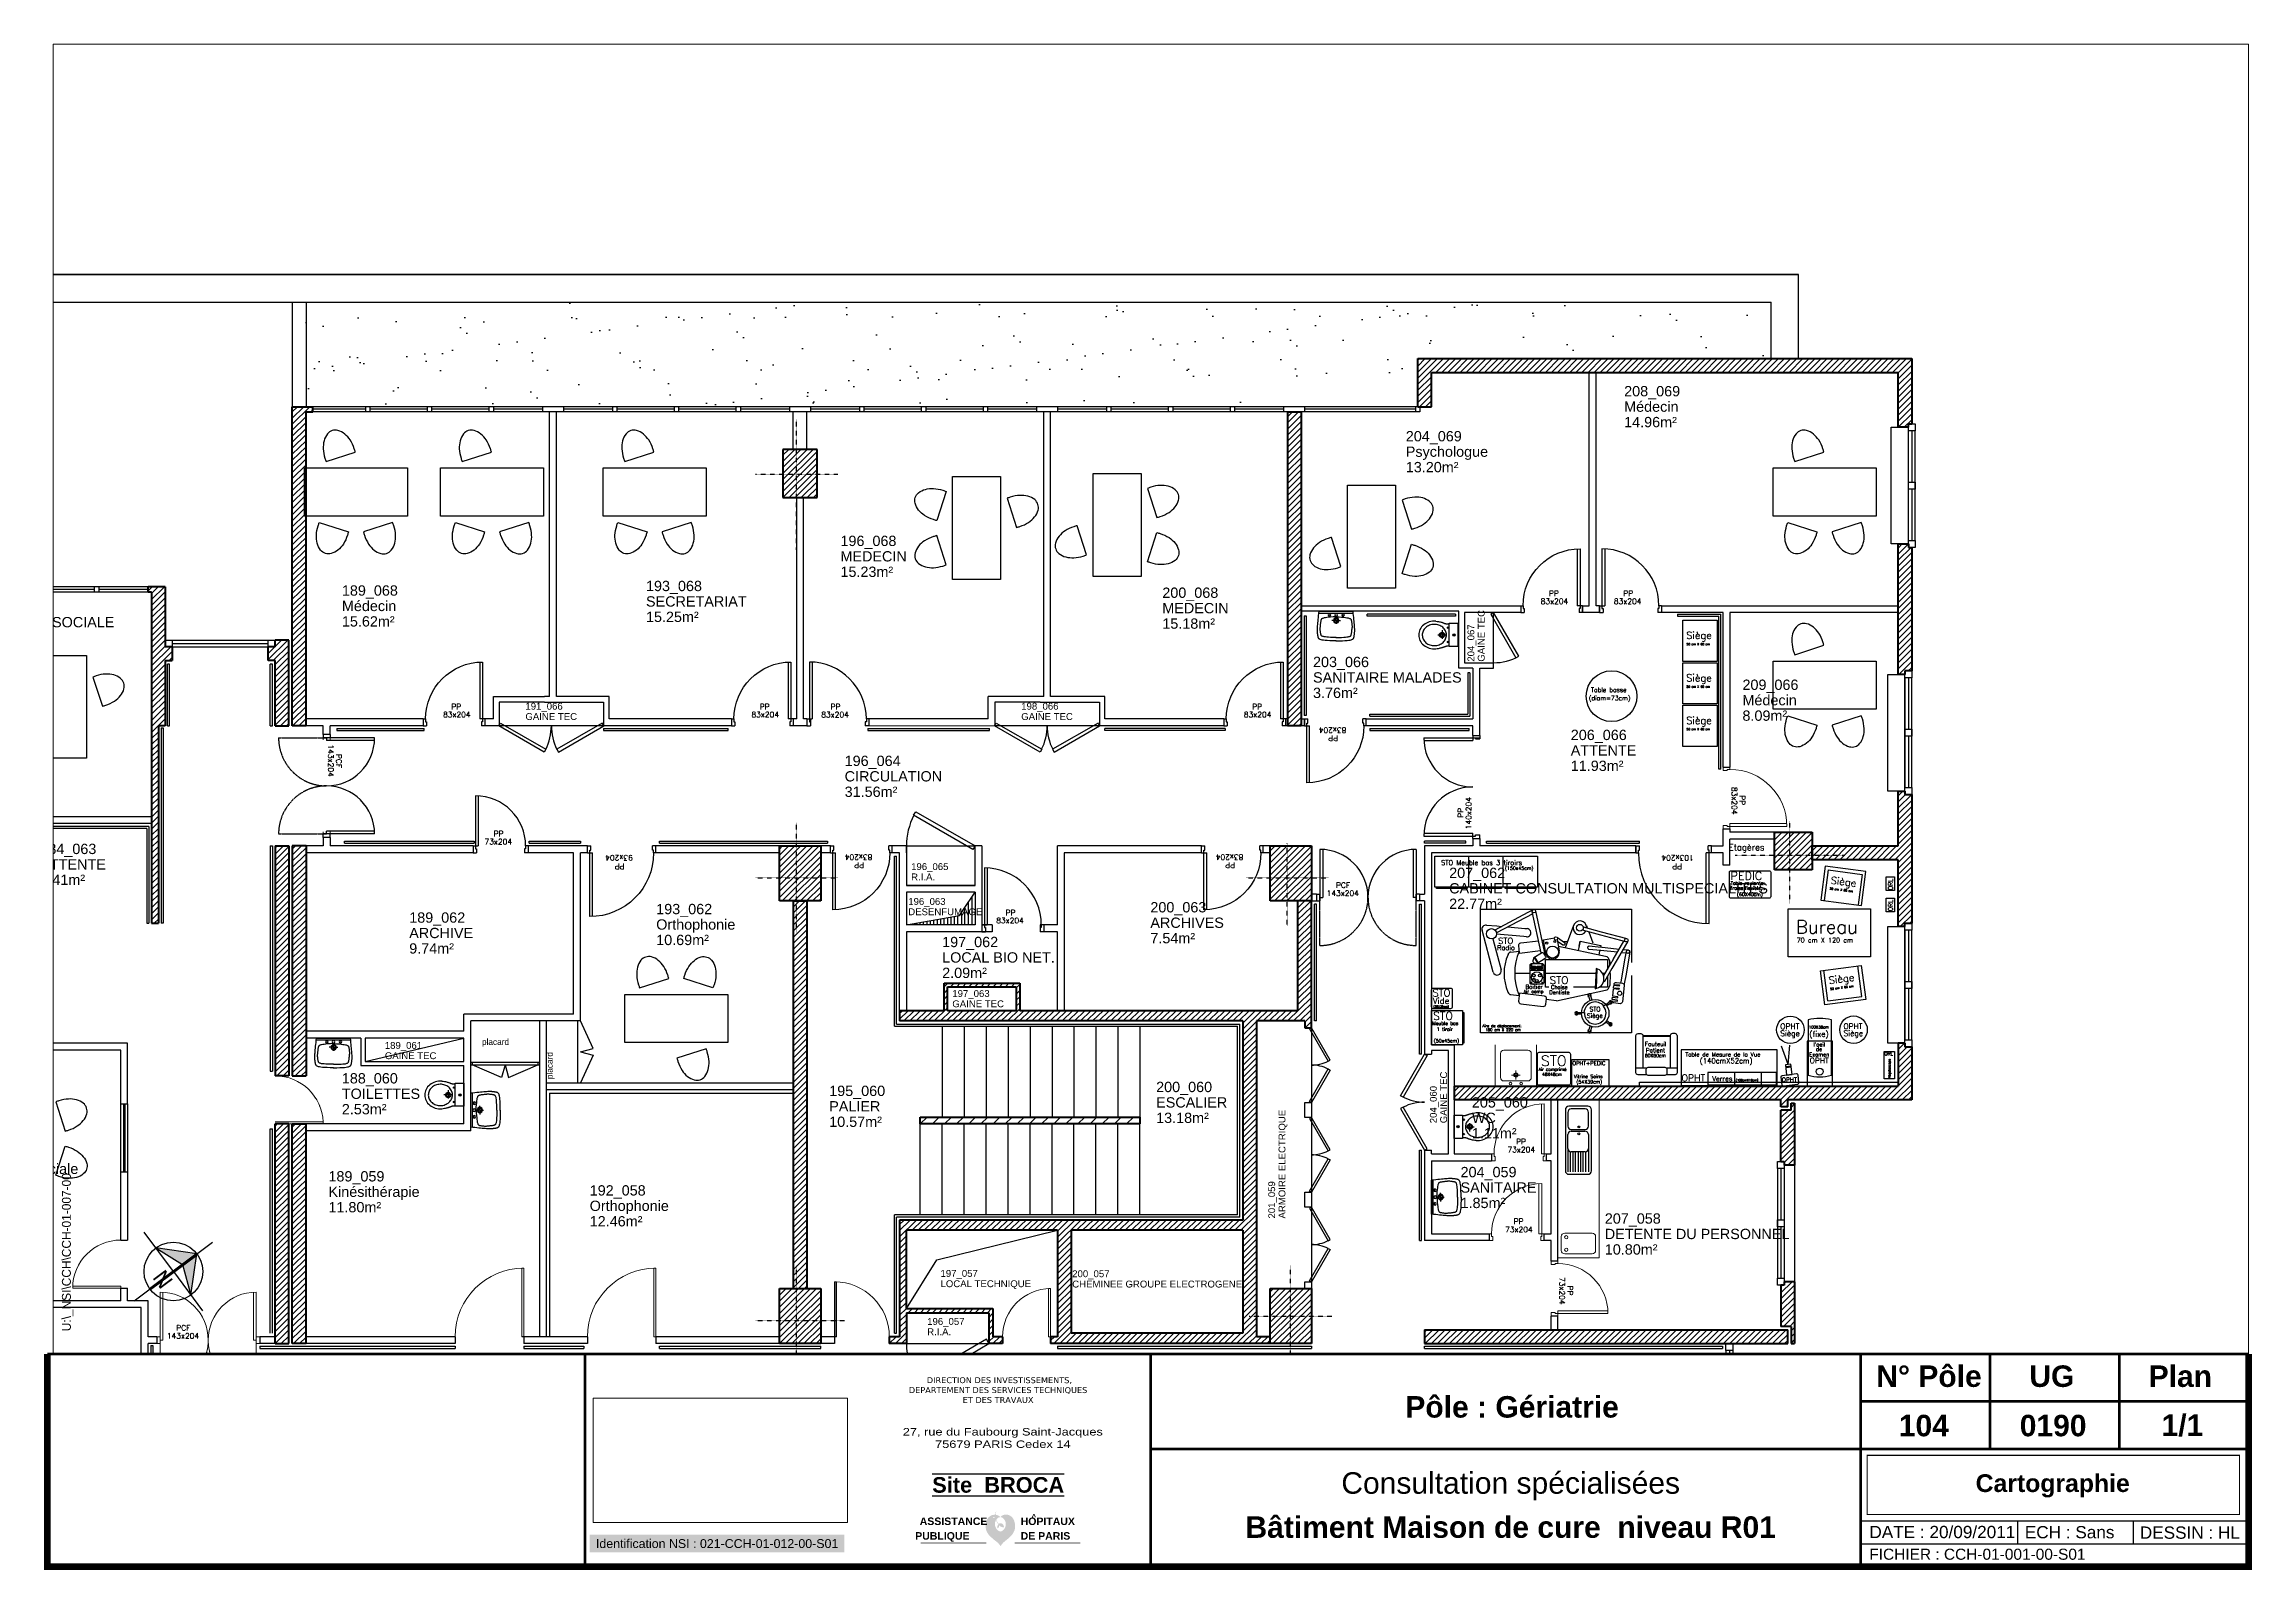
# Paper-space layout 'Pole 104_Geriatrie consult spé' of a CAD drawing. Header units: metres, sheet in millimetres. Extents: x 0 to 411, y 0 to 284.
# The model-space entities are those that its viewports show. They can reach past a viewport. Long polylines and large blocks are cut down to what shows.
import ezdxf
from ezdxf.enums import TextEntityAlignment as Align

# ---------------------------------------------------------------- set-up
doc = ezdxf.new("R2010")
doc.units = ezdxf.units.M
doc.header["$LTSCALE"] = 0.8
doc.header["$MEASUREMENT"] = 0
for name, pattern in [('CACHÉ', [0.25, 0.125, -0.125]), ('CONTINU', [0]), ('DISCONTINU', [0.75, 0.5, -0.25])]:
    doc.linetypes.add(name, pattern=pattern)
doc.layers.get('0').update_dxf_attribs({"linetype": 'CONTINUOUS'})
for name, color, linetype in [('001axes', 7, 'CONTINUOUS'), ('00_Fmult', 7, 'CONTINU'), ('0_Fmult', 7, 'CONTINUOUS'), ('99 Légende', 7, 'CONTINUOUS'), ('A-EQTE-SANITAIRE', 5, 'CONTINUOUS'), ('A_ACCÈS', 7, 'CONTINUOUS'), ('A_AGENC', 204, 'CONTINUOUS'), ('A_CHASS', 4, 'CONTINUOUS'), ('A_EQMP', 142, 'CONTINUOUS'), ('A_Etiqu_Gaine', 7, 'CONTINUOUS'), ('A_Etiqu_Gaine_ancien', 7, 'CONTINUOUS'), ('A_Etiqu_Gaine_code', 7, 'CONTINUOUS'), ('A_Etiqu_Local', 7, 'CONTINUOUS'), ('A_HACH_STRUC', 7, 'CONTINUOUS'), ('A_MURS_CLOI', 7, 'CONTINUOUS'), ('EQuipement-main courante', 181, 'CONTINUOUS'), ('Logo', 7, 'CONTINU'), ('Terrasse', 7, 'CONTINUOUS'), ('VPMOB', 8, 'CONTINU'), ('Z_Pole 11_Administratif', 8, 'CONTINUOUS')]:
    doc.layers.add(name, color=color, linetype=linetype)
for name, color, linetype, lineweight in [('A_MURS_STRU', 7, 'CONTINUOUS', 40), ('A_PORTE', 7, 'CONTINU', 0), ('A_SANI', 5, 'CONTINU', 0)]:
    doc.layers.add(name, color=color, linetype=linetype, lineweight=lineweight)
doc.styles.add('ANN', font='ARIALN.TTF', dxfattribs={"width": 1.5, "height": 0.01})
doc.styles.add('ARIAL', font='arial.ttf')
doc.styles.add('Attribut', font='arial.ttf')
doc.styles.add('ROMANS', font='ROMANS')
doc.styles.add('ROMANS8', font='romans8', dxfattribs={"height": 10})
doc.styles.add('STYLE1', font='arial.ttf', dxfattribs={"height": 0.05})
pattern_1 = [(44.7696, (195.640987, 56.57422), (-0.0440161, 0.04437154), [])]

psp = doc.layouts.new('Pole 104_Geriatrie consult spé')

# ---------------------------------------------------------------- texts
at = {"layer": '00_Fmult', "style": 'STYLE1'}
for s, height, p in [('DATE : 20/09/2011 ', 2.2861, (340.03, 7.07)), ('ECH : Sans', 2.286, (368.96, 7.04)), ('DESSIN : HL', 2.2861, (390.37, 6.96)), ('FICHIER : CCH-01-001-00-S01 ', 2.0575, (340.01, 2.94))]:
    psp.add_text(s, height=height, dxfattribs=at).set_placement(p, align=Align.MIDDLE_LEFT)
at = {"layer": '00_Fmult', "insert": (3.56, 44.44), "char_height": 1.6562, "width": 45.5827, "attachment_point": 1, "rotation": 90}
psp.add_mtext('U:\\\\_NSI\\\\CCH\\\\CCH-01-007-00', dxfattribs=at)
at = {"layer": '00_Fmult', "attachment_point": 8}
for s, insert, char_height, width, style in [('{\\fArial|b1|i0|c0|p34;\\C3;N° Pôle\\C11; }', (351.12, 34.02), 4, 48.5216, 'STYLE1'), ('{\\fArial|b1|i0|c0|p34;\\C5;UG \\C11; }', (373.99, 34.02), 4, 48.5216, 'STYLE1'), ('{\\fArial|b1|i0|c0|p34;Plan \\C11; }', (397.91, 34.02), 4, 48.5216, 'STYLE1'), ('{\\fArial|b1|i0|c0|p34;\\C3;Pôle : Gériatrie}', (273.51, 28.31), 4, 90.4828, 'ARIAL'), ('{\\fArial|b1|i0|c0|p34;\\C3;104}', (350.16, 24.83), 4, 48.5216, 'STYLE1'), ('{\\fArial|b1|i0|c0|p34;\\C5;0190}', (374.23, 24.83), 4, 48.5216, 'STYLE1'), ('{\\fArial|b1|i0|c0|p34;1/1}', (398.3, 24.83), 4, 48.5216, 'STYLE1'), ('Consultation spécialisées', (273.25, 12.99), 4, 133.5017, 'ARIAL'), ('{\\fArial|b1|i0|c0|p34;\\C5;\\P\\H1.1976x;Bâtiment Maison de cure  niveau R01}', (273.25, 5.93), 3.34, 133.5017, 'ARIAL')]:
    psp.add_mtext(s, dxfattribs=dict(at, insert=insert, char_height=char_height, width=width, style=style))
for s, insert, char_height, style in [('\\pxi-1.4609;{\\fVerdana|b0|i0|c0|p34;\\C5; DIRECTION DES INVESTISSEMENTS,\\PDEPARTEMENT DES SERVICES TECHNIQUES \\PET DES TRAVAUX}', (178.64, 31.07), 1.1059, 'ANN'), ('{\\C5;27, rue du Faubourg Saint-Jacques\\P75679 PARIS Cedex 14}', (178.71, 22.71), 1.3824, 'ANN'), ('{\\fArial|b1|i0|c0|p34;\\L\\OSite  BROCA}', (177.85, 14.35), 2.903, 'STYLE1')]:
    psp.add_mtext(s, dxfattribs=dict(at, insert=insert, char_height=char_height, style=style))
at = {"layer": '00_Fmult', "color": 11, "insert": (374.15, 13.5), "char_height": 3.3, "attachment_point": 8, "style": 'STYLE1'}
psp.add_mtext('{\\fArial|b1|i0|c0|p34;Cartographie\\L }', dxfattribs=at)
at = {"layer": '00_Fmult', "insert": (125.53, 4.07), "char_height": 1.6508, "attachment_point": 8, "style": 'STYLE1', "bg_fill": 1, "box_fill_scale": 1.5, "bg_fill_color": 51, "bg_fill_transparency": 0}
psp.add_mtext('{\\C194;Identification NSI : 021-CCH-01-012-00-S01\\C6; }', dxfattribs=at)

msp = doc.modelspace()

# ---------------------------------------------------------------- texts
at = {"layer": 'A_AGENC', "color": 8}
msp.add_text('placard', height=0.09, dxfattribs=at).set_placement((189.705, 60.925))
msp.add_text('placard', height=0.09, rotation=90, dxfattribs=at).set_placement((190.736, 60.427))
at = {"layer": 'A_EQMP', "color": 8, "linetype": 'Continuous', "style": 'ROMANS'}
for s, height, rotation, p in [('Siège', 0.1056, 359.99, (207.252, 66.84)), ('50 cm X 60 cm', 0.0306, 359.99, (207.258, 66.75)), ('Siège', 0.1056, 359.99, (207.252, 66.22)), ('50 cm X 60 cm', 0.0306, 359.99, (207.258, 66.13)), ('Siège', 0.1056, 359.99, (207.252, 65.6)), ('50 cm X 60 cm', 0.0306, 359.99, (207.258, 65.51)), ('STO Meuble bas 3 tiroirs', 0.07, 0, (203.682, 63.546)), ('(150x45cm)', 0.05, 0, (204.612, 63.475)), ('50 cm X 60 cm', 0.0306, 352.63, (209.342, 63.191)), ('Siège', 0.1056, 352.63, (209.353, 63.275)), ('ORL', 0.065, 90, (210.262, 63.181)), ('Bureau', 0.1935, 0, (208.85, 62.548)), ('ORL', 0.065, 90, (210.262, 62.873)), ('STO', 0.0882, 0, (204.513, 62.398)), ('70 cm X 120 cm', 0.0684, 0, (208.863, 62.418)), ('Radio', 0.07, 0, (204.498, 62.306)), ('Boitier', 0.06, 0, (204.909, 61.742)), ('STO', 0.11, 0, (205.263, 61.813)), ('Chaise', 0.055, 0, (205.283, 61.739)), ('Siège', 0.1056, 7.37, (209.336, 61.812)), ('50 cm X 60 cm', 0.0306, 7.37, (209.354, 61.724)), ('Air comp', 0.048, 0, (204.883, 61.68)), ('Dentiste', 0.055, 0, (205.258, 61.664)), ('STO', 0.065, 0, (205.843, 61.413)), ('Meuble bas', 0.05, 0, (203.553, 61.215)), ('STO', 0.115, 0, (203.566, 61.291)), ('1 tiroir', 0.05, 0, (203.618, 61.13)), ('Aire de déplacement:', 0.04, 0, (204.284, 61.184)), ('180 cm X 220 cm', 0.04, 0, (204.327, 61.126)), ('Siège', 0.065, 0, (205.805, 61.318)), ('(50x45cm)', 0.05, 0, (203.574, 60.961)), ('OPHT+PEDIC', 0.057, 0, (205.594, 60.63)), ('Vitrine Soins', 0.05, 0, (205.617, 60.441)), (' Négatoscope', 0.03321, 90, (210.23, 60.414)), ('(54X39cm)', 0.05, 0, (205.652, 60.362))]:
    msp.add_text(s, height=height, rotation=rotation, dxfattribs=at).set_placement(p)
for s, height, p in [('(diam=73cm)', 0.065, (205.834, 65.946)), ('Table basse', 0.065, (205.865, 66.066)), ('Etagères', 0.09, (207.872, 63.759)), ('PEDIC', 0.12, (207.899, 63.329)), ('Table roulante:', 0.05, (207.9, 63.258)), ('fraise,flexible,..', 0.05, (207.9, 63.187)), ('(60X40cm)', 0.05, (207.992, 63.094)), ('Vide', 0.09, (203.56, 61.523)), ('STO', 0.105, (203.555, 61.632)), ('(30X30cm)', 0.03, (203.57, 61.468)), ('OPHT', 0.08, (208.624, 61.156)), ('Siège', 0.08, (208.624, 61.053)), ('100X38cm', 0.04, (209.041, 61.165)), ('(fixe)', 0.08, (209.046, 61.045)), ('OPHT', 0.08, (209.545, 61.158)), ('Siège', 0.08, (209.545, 61.055)), ('Fauteuil', 0.06, (206.652, 60.908)), ('Patient', 0.06, (206.666, 60.817)), ('Table de Mesure de la Vue', 0.06, (207.241, 60.756)), ('Examen', 0.056, (209.044, 60.758)), ("l'oeil", 0.056, (209.106, 60.904)), ('de', 0.056, (209.144, 60.836)), ('ORL', 0.05, (210.14, 60.772)), ('Air comprimé', 0.045, (205.103, 60.547)), ('STO', 0.15, (205.137, 60.619)), ('48X48cm', 0.045, (205.155, 60.475)), ('60X60cm', 0.048, (206.65, 60.747)), ('OPHT', 0.1, (207.184, 60.395)), ('(140cmX52cm)', 0.0735, (207.451, 60.657)), ('OPHT', 0.08, (209.052, 60.658)), ('Verres', 0.07, (207.634, 60.398)), ('(100cmX18cm)', 0.0315, (207.975, 60.395)), ('OPHT', 0.064, (208.646, 60.387))]:
    msp.add_text(s, height=height, dxfattribs=at).set_placement(p)

# ---------------------------------------------------------------- blocks, each defined once
blk = doc.blocks.new('Rosev_2')
h = blk.add_hatch(color=8)
h.dxf.hatch_style = 1
h.paths.add_polyline_path([(-0.292, 0.723), (-0.712, -0.265), (-0.286, -0.093)])
h = blk.add_hatch(color=8)
h.dxf.hatch_style = 1
h.paths.add_polyline_path([(-0.27, -0.131), (-0.696, -0.304), (0.292, -0.723)])
for p, q in [((0, 0), (-0.487, 1.205)), ((-0.292, 0.723), (-0.723, -0.292)), ((-0.285, -0.115), (-0.292, 0.723)), ((1.205, 0.487), (-1.205, -0.487)), ((0.715, 0.311), (-0.712, -0.265)), ((0.731, 0.273), (-0.696, -0.304)), ((0, 0), (0.487, -1.205)), ((-0.723, -0.292), (0.292, -0.723)), ((0.292, -0.723), (-0.285, -0.115))]:
    blk.add_line(p, q)
blk.add_circle((0, 0), 0.78)
at = {"style": 'ARIAL'}
blk.add_text('N', height=0.416, rotation=112, dxfattribs=at).set_placement((0.516, 0.208), align=Align.CENTER)
blk = doc.blocks.new('Logo_AP-HP_2010')
h = blk.add_hatch(color=5)
h.dxf.hatch_style = 1
h.paths.add_polyline_path([(15.26, 3.54, 0.087951), (15.2, 3.58, 0.077698), (15.12, 3.61, 0.03026), (14.91, 3.63, 0.064219), (14.74, 3.62, 0.053297), (14.54, 3.55, -0.035265), (14.4, 3.73, -0.035265), (14.29, 3.92, -0.038017), (14.19, 4.15, -0.033638), (14.14, 4.36, -0.047979), (14.34, 4.58, -0.080912), (14.54, 4.71, -0.061688), (14.85, 4.8, 0.082171), (14.42, 5.12, 0.104414), (14.01, 5.23, 0.004443), (13.97, 5.23, -0.052513), (13.99, 5.44, -0.052513), (14.05, 5.65, -0.024915), (14.09, 5.74, -0.024915), (14.14, 5.82), (14.03, 5.79, 0.023369), (13.99, 5.71, 0.023369), (13.95, 5.63, 0.05238), (13.9, 5.44, 0.05238), (13.89, 5.23, 0.051008), (13.42, 5.19, 0.090273), (13.04, 5.04, 0.070397), (12.64, 4.71, 0.074613), (12.38, 4.31, 0.054663), (12.18, 3.74, 0.057344), (12.13, 3.17, 0.038155), (12.18, 2.55, 0.062487), (12.29, 2.19, 0.038104), (12.54, 1.73, 0.051084), (12.78, 1.42, 0.010974), (13.14, 1.07, 0.010897), (13.51, 0.73, 0.014069), (13.83, 0.47, -0.009376), (14.31, 0.09, -0.043401), (14.53, -0.13, -0.022183), (14.9, -0.61, -0.022183), (15.26, -0.12, -0.043401), (15.47, 0.1, -0.009376), (15.94, 0.49, 0.014069), (16.26, 0.75, 0.010897), (16.62, 1.1, 0.010974), (16.98, 1.46, 0.051084), (17.21, 1.77, 0.038104), (17.45, 2.24, 0.062487), (17.56, 2.6, 0.038155), (17.6, 3.21, 0.057344), (17.53, 3.78, 0.054663), (17.33, 4.35, 0.074613), (17.05, 4.75, 0.070397), (16.66, 5.07, 0.090273), (16.26, 5.22, 0.064201), (15.68, 5.25, 0.104414), (15.27, 5.13, 0.082171), (14.85, 4.8, -0.061688), (15.15, 4.72, -0.080912), (15.36, 4.59, -0.051096), (15.58, 4.36, -0.052273), (15.74, 4.09, -0.097488), (15.87, 3.59, -0.091605), (15.81, 3.04, -0.052863), (15.68, 2.74, -0.047118), (15.47, 2.45, -0.087865), (15.24, 2.26, -0.067468), (14.88, 2.11, -0.067468), (14.52, 2.25, -0.087865), (14.28, 2.43, -0.047118), (14.07, 2.72, -0.052863), (13.93, 3.02, -0.091605), (13.85, 3.57, -0.097488), (13.97, 4.07, -0.037175), (14.08, 4.27, 0.028309), (14.14, 4.06, 0.028309), (14.22, 3.87, 0.032302), (14.35, 3.66, 0.032302), (14.5, 3.47, 0.048008), (14.4, 3.33, 0.048008), (14.34, 3.17, 0.065182), (14.3, 2.94, 0.065182), (14.32, 2.7, 0.05645), (14.42, 2.76, 0.009836), (14.44, 2.78), (14.52, 2.85, 0.112168), (14.62, 3.07, 0.115868), (14.62, 3.31, 0.064855), (14.8, 3.12, 0.064855), (15.02, 2.99, 0.065591), (15.27, 2.92, 0.065591), (15.54, 2.91, 0.07043), (15.49, 3.17, 0.082203), (15.39, 3.37, 0.028832)])
h.paths.add_polyline_path([(13.55, 4.72, -1), (13.78, 4.72, -1)], flags=16)
at = {"color": 5, "const_width": 0.122}
for points in [[(12.27, 0), (0, 0)], [(29.78, 0), (17.51, 0)]]:
    blk.add_lwpolyline(points, dxfattribs=at)
at = {"color": 5, "char_height": 1.4, "attachment_point": 1, "style": 'ARIAL'}
for s, width, insert in [('\\pxqd;{\\fArial|b1|i0|c0|p34;ASSISTANCE}', 10.3743, (-0.15, 4.72)), ('\\pxqd;{\\fArial|b1|i0|c0|p34;HOPITAUX}', 12.471, (18.64, 4.72)), ('\\pxqd;{\\fArial|b1|i0|c0|p34;PUBLIQUE}', 12.2862, (-0.99, 2)), ('\\pxqd;{\\fArial|b1|i0|c0|p34;DE PARIS}', 12.471, (18.64, 2))]:
    blk.add_mtext_dynamic_manual_height_columns(s, width=width, gutter_width=20, heights=[0], dxfattribs=dict(at, insert=insert))
at = {"insert": (20.7, 5.36), "char_height": 1, "width": 5.387, "attachment_point": 1, "style": 'ARIAL'}
blk.add_mtext('{\\fArial|b1|i0|c0|p34;\\C5;^ }', dxfattribs=at)
blk = doc.blocks.new('LOGAPHP_2010')
blk.add_blockref('Logo_AP-HP_2010', (-259.22, -180.76))
blk = doc.blocks.new('BROCA1-G437')
at = {"layer": 'A-EQTE-SANITAIRE', "linetype": 'Continuous'}
for p, q in [((60.851, 14.232), (60.851, 13.341)), ((60.888, 14.193), (60.888, 13.993)), ((61.181, 14.282), (60.901, 14.282)), ((61.138, 14.243), (60.938, 14.243)), ((61.188, 13.993), (61.188, 14.193)), ((61.231, 13.341), (61.231, 14.232)), ((60.888, 13.669), (60.887, 13.869)), ((60.937, 13.943), (61.137, 13.943)), ((60.937, 13.919), (61.137, 13.919)), ((61.187, 13.869), (61.188, 13.669)), ((61.188, 13.851), (61.188, 13.325)), ((60.888, 13.669), (60.888, 13.325)), ((60.925, 13.325), (60.925, 13.62)), ((61.138, 13.619), (60.938, 13.619)), ((60.963, 13.325), (60.963, 13.619)), ((61, 13.325), (61, 13.619)), ((61.038, 13.619), (61.038, 13.325)), ((61.076, 13.325), (61.076, 13.619)), ((61.113, 13.325), (61.113, 13.619)), ((61.151, 13.325), (61.151, 13.621)), ((60.901, 13.291), (61.181, 13.291))]:
    blk.add_line(p, q, dxfattribs=at)
for centre in [(61.047, 13.981), (61.047, 13.881)]:
    blk.add_circle(centre, 0.0132, dxfattribs=at)
for centre, start, end in [((60.901, 14.232), 90.0017, 180.0018), ((60.938, 14.193), 89.8906, 179.8893), ((61.138, 14.193), 359.8813, 89.8826), ((61.181, 14.232), 359.9983, 89.9982), ((60.937, 13.869), 90.0168, 180.0165), ((60.938, 13.993), 179.885, 269.8847), ((61.138, 13.993), 269.89, 359.8911), ((61.137, 13.869), 0.0109, 90.012), ((60.938, 13.669), 180.0138, 270.0125), ((61.138, 13.669), 270.0171, 0.0184), ((60.901, 13.341), 180.0017, 270.0018), ((61.181, 13.341), 269.9977, 359.9978)]:
    blk.add_arc(centre, 0.05, start, end, dxfattribs=at)
blk = doc.blocks.new('VPBUR')
at = {"layer": 'VPMOB', "color": 142}
blk.add_lwpolyline([(-0.35, -1.5), (-0.35, 0), (0.35, 0), (0.35, -1.5)], close=True, dxfattribs=at)
for points in [[(-0.445, -0.216), (-0.582, -0.64, -0.023076), (-0.63, -0.626, -0.065152), (-0.758, -0.566, -0.077931), (-0.845, -0.487, -0.107177), (-0.896, -0.388, -0.14408), (-0.894, -0.304, -0.14408), (-0.846, -0.235, -0.107177), (-0.747, -0.185, -0.077931), (-0.63, -0.173, -0.065152), (-0.491, -0.198, -0.023076)], [(0.445, -0.316), (0.582, -0.74, 0.023076), (0.63, -0.726, 0.065152), (0.758, -0.666, 0.077931), (0.845, -0.587, 0.107177), (0.896, -0.488, 0.14408), (0.894, -0.404, 0.14408), (0.846, -0.335, 0.107177), (0.747, -0.285, 0.077931), (0.63, -0.273, 0.065152), (0.491, -0.298, 0.023076)], [(-0.445, -1.284), (-0.582, -0.86, 0.023076), (-0.63, -0.874, 0.065152), (-0.758, -0.934, 0.077931), (-0.845, -1.013, 0.107177), (-0.896, -1.112, 0.14408), (-0.894, -1.196, 0.14408), (-0.846, -1.265, 0.107177), (-0.747, -1.315, 0.077931), (-0.63, -1.327, 0.065152), (-0.491, -1.302, 0.023076)]]:
    blk.add_lwpolyline(points, format="xyb", close=True, dxfattribs=at)
blk = doc.blocks.new('A_Etiqu_Local')
at = {"style": 'Attribut', "flags": 1}
for tag, p in [('CODE_HOPITAL', (-0.446, 1.632)), ('CODE_SITE', (-0.446, 1.407)), ('CODE_BATIMENT', (-0.446, 1.182)), ('CODE_SECTEUR', (-0.446, 0.957)), ('CODE_ETAGE', (-0.446, 0.732)), ('SECTEUR_ACTIVITE', (-0.446, -1.068)), ('NOM_NORMALISE', (-0.446, -0.843)), ('SOUS_SECTEUR_ACTIVITE', (-0.446, -1.293)), ('VOLUME', (-0.446, -1.518)), ('SERVICE', (-0.446, -1.743)), ('CODE_UG', (-0.446, -1.968)), ('CODE_UA', (-0.446, -2.193)), ('CODE_POLE', (-0.446, -2.418)), ('OCCUPANT_EXTERNE', (-0.446, -2.643)), ('DISPONIBILITE', (-0.446, -2.868)), ('ACCES_HANDICAPES', (-0.446, -3.093)), ('NATURE_SOL', (-0.446, -3.318)), ('RISQUE_LABORATOIRE', (-0.446, -3.543)), ('AMIANTE', (-0.446, -3.768))]:
    blk.add_attdef(tag, p, '', height=0.15, dxfattribs=at)
at = {"layer": 'A_Etiqu_Local', "style": 'Attribut'}
for tag, p in [('CODE_PIECE', (-0.446, 0.282)), ('NOM_USAGE', (-0.446, 0.057)), ('SURFACE', (-0.446, -0.168))]:
    blk.add_attdef(tag, p, '', height=0.15, dxfattribs=at)
blk = doc.blocks.new('A_Etiqu_Gaine')
at = {"style": 'Attribut', "flags": 1}
for tag, p in [('CODE_HOPITAL', (-0.432, 0.865)), ('CODE_SITE', (-0.432, 0.715)), ('CODE_BATIMENT', (-0.432, 0.565)), ('CODE_SECTEUR', (-0.432, 0.415)), ('CODE_ETAGE', (-0.432, 0.265)), ('NOM_NORMALISE', (-0.432, -0.335)), ('SECTEUR_ACTIVITE', (-0.432, -0.485)), ('SOUS_SECTEUR_ACTIVITE', (-0.432, -0.635)), ('SURFACE', (-0.432, -0.785)), ('CODE_UG', (-0.432, -0.935)), ('AMIANTE', (-0.432, -1.235)), ('CODE_POLE', (-0.432, -1.085))]:
    blk.add_attdef(tag, p, '', height=0.1, dxfattribs=at)
at = {"layer": 'A_Etiqu_Gaine', "style": 'Attribut'}
blk.add_attdef('NOM_USAGE', (-0.432, -0.185), '', height=0.1, dxfattribs=at)
at = {"layer": 'A_Etiqu_Gaine_ancien', "style": 'Attribut'}
blk.add_attdef('CODE_PIECE_ANCIEN', (-0.432, 0.115), '', height=0.1, dxfattribs=at)
at = {"layer": 'A_Etiqu_Gaine_code', "style": 'Attribut'}
blk.add_attdef('CODE_PIECE', (-0.432, -0.035), '', height=0.1, dxfattribs=at)
blk = doc.blocks.new('BROCA1-G228')
at = {"layer": 'A-EQTE-SANITAIRE', "linetype": 'Continuous'}
for points in [[(35.152222, 17.128738), (35.108263, 17.131705), (35.071031, 17.134634), (35.039914, 17.137544), (35.014302, 17.140455), (34.993583, 17.143386), (34.977148, 17.146356), (34.964384, 17.149384), (34.954681, 17.152488), (34.947428, 17.155689), (34.942015, 17.159006), (34.942015, 17.159006), (34.939814, 17.160717), (34.937891, 17.162489), (34.936214, 17.164348), (34.934752, 17.166321), (34.933476, 17.168435), (34.932355, 17.170717), (34.931358, 17.173193), (34.930455, 17.175891), (34.929616, 17.178837), (34.92881, 17.182058), (34.92881, 17.182058), (34.927219, 17.18937), (34.925665, 17.197724), (34.92417, 17.206957), (34.922762, 17.216903), (34.921464, 17.227398), (34.920302, 17.238277), (34.9193, 17.249375), (34.918485, 17.260529), (34.91788, 17.271572), (34.917511, 17.282341)], [(35.148865, 17.128738), (35.192827, 17.131705), (35.230062, 17.134634), (35.26118, 17.137544), (35.286793, 17.140455), (35.307511, 17.143386), (35.323947, 17.146356), (35.33671, 17.149384), (35.346412, 17.152488), (35.353664, 17.155689), (35.359078, 17.159006), (35.359078, 17.159006), (35.361278, 17.160717), (35.363202, 17.162489), (35.364879, 17.164348), (35.366341, 17.166321), (35.367618, 17.168435), (35.36874, 17.170717), (35.369738, 17.173193), (35.370641, 17.175891), (35.371481, 17.178837), (35.372288, 17.182058), (35.372288, 17.182058), (35.373879, 17.189372), (35.375435, 17.197741), (35.376931, 17.207015), (35.378342, 17.217042), (35.379643, 17.22767), (35.38081, 17.238748), (35.381817, 17.250124), (35.38264, 17.261646), (35.383255, 17.273163), (35.383636, 17.284523)]]:
    blk.add_lwpolyline(points, dxfattribs=at)
blk = doc.blocks.new('BROCA1-G229')
at = {"layer": 'A-EQTE-SANITAIRE', "linetype": 'Continuous'}
for points in [[(35.152222, 17.430771), (35.108263, 17.430378), (35.071031, 17.42951), (35.039914, 17.428205), (35.014302, 17.426499), (34.993583, 17.424432), (34.977148, 17.422041), (34.964384, 17.419364), (34.954681, 17.416439), (34.947428, 17.413304), (34.942015, 17.409998), (34.942015, 17.409998), (34.939814, 17.408286), (34.937891, 17.406515), (34.936214, 17.404656), (34.934752, 17.402683), (34.933476, 17.400569), (34.932355, 17.398288), (34.931358, 17.395811), (34.930455, 17.393114), (34.929616, 17.390168), (34.92881, 17.386947), (34.92881, 17.386947), (34.927219, 17.379635), (34.925665, 17.371281), (34.92417, 17.362048), (34.922762, 17.352101), (34.921464, 17.341605), (34.920302, 17.330725), (34.9193, 17.319626), (34.918485, 17.308472), (34.91788, 17.297428), (34.917511, 17.286659)], [(35.148865, 17.430771), (35.192827, 17.430378), (35.230062, 17.42951), (35.26118, 17.428205), (35.286793, 17.426499), (35.307511, 17.424432), (35.323947, 17.422041), (35.33671, 17.419364), (35.346412, 17.416439), (35.353664, 17.413304), (35.359078, 17.409998), (35.359078, 17.409998), (35.361278, 17.408286), (35.363202, 17.406515), (35.364879, 17.404656), (35.366341, 17.402683), (35.367618, 17.400569), (35.36874, 17.398288), (35.369738, 17.395811), (35.370641, 17.393114), (35.371481, 17.390168), (35.372288, 17.386947), (35.372288, 17.386947), (35.373879, 17.379633), (35.375435, 17.371263), (35.376931, 17.361989), (35.378342, 17.351961), (35.379643, 17.341332), (35.38081, 17.330254), (35.381817, 17.318878), (35.38264, 17.307355), (35.383255, 17.295838), (35.383636, 17.284477)]]:
    blk.add_lwpolyline(points, dxfattribs=at)
blk = doc.blocks.new('BROCA1-G227')
at = {"layer": '99 Légende'}
for name in ['BROCA1-G229', 'BROCA1-G228']:
    blk.add_blockref(name, (0, 0), dxfattribs=at)
blk = doc.blocks.new('BROCA1-G226')
at = {"layer": 'A-EQTE-SANITAIRE', "linetype": 'Continuous'}
for p, q in [((34.902359, 17.074799), (35.397675, 17.074799)), ((35.151993, 17.183441), (35.08876, 17.183441)), ((35.151993, 17.183441), (35.151993, 17.234497)), ((35.151993, 17.183441), (35.21521, 17.183441)), ((35.151993, 17.183441), (35.151993, 17.132385)), ((34.902359, 17.049896), (35.397675, 17.049896))]:
    blk.add_line(p, q, dxfattribs=at)
for points in [[(35.151993, 17.481613), (35.100569, 17.480851), (35.057009, 17.479579), (35.020591, 17.477819), (34.990594, 17.475594), (34.966296, 17.472929), (34.946977, 17.469846), (34.931916, 17.466368), (34.920391, 17.462518), (34.911682, 17.45832), (34.905067, 17.453796), (34.905067, 17.453796), (34.902329, 17.451413), (34.899903, 17.448914), (34.897757, 17.446259), (34.89586, 17.443409), (34.89418, 17.440324), (34.892686, 17.436963), (34.891346, 17.433287), (34.890128, 17.429255), (34.889002, 17.424828), (34.887936, 17.419966), (34.887936, 17.419966), (34.886903, 17.414648), (34.885905, 17.408931), (34.884944, 17.402891), (34.884028, 17.396604), (34.88316, 17.390145), (34.882346, 17.383592), (34.881592, 17.377019), (34.880902, 17.370503), (34.880281, 17.364121), (34.879736, 17.357948), (34.879736, 17.357948), (34.87927, 17.352032), (34.878887, 17.346314), (34.878589, 17.340705), (34.878379, 17.335117), (34.87826, 17.329462), (34.878235, 17.323653), (34.878306, 17.317601), (34.878476, 17.311219), (34.878747, 17.304418), (34.879123, 17.297111), (34.879123, 17.297111), (34.880189, 17.280765), (34.881642, 17.262183), (34.883442, 17.241504), (34.88555, 17.218871), (34.887923, 17.194423), (34.890521, 17.168301), (34.893305, 17.140647), (34.896233, 17.111601), (34.899264, 17.081303), (34.902359, 17.049896)], [(35.148056, 17.481613), (35.199475, 17.480851), (35.243032, 17.479579), (35.279448, 17.477819), (35.309444, 17.475594), (35.33374, 17.472929), (35.353058, 17.469846), (35.36812, 17.466368), (35.379645, 17.462518), (35.388355, 17.45832), (35.394972, 17.453796), (35.394972, 17.453796), (35.397711, 17.451413), (35.400138, 17.448914), (35.402284, 17.446259), (35.404182, 17.443409), (35.405863, 17.440324), (35.407358, 17.436963), (35.408698, 17.433287), (35.409916, 17.429255), (35.411042, 17.424828), (35.412109, 17.419966), (35.412109, 17.419966), (35.413141, 17.414648), (35.414139, 17.408931), (35.415099, 17.402891), (35.416014, 17.396604), (35.416881, 17.390145), (35.417694, 17.383592), (35.418447, 17.377019), (35.419136, 17.370503), (35.419755, 17.364121), (35.4203, 17.357948), (35.4203, 17.357948), (35.420765, 17.352032), (35.421148, 17.346314), (35.421446, 17.340705), (35.421655, 17.335117), (35.421774, 17.329462), (35.421799, 17.323653), (35.421728, 17.317601), (35.421558, 17.311219), (35.421286, 17.304418), (35.42091, 17.297111), (35.42091, 17.297111), (35.419845, 17.280765), (35.418392, 17.262183), (35.416591, 17.241504), (35.414484, 17.218871), (35.412111, 17.194423), (35.409512, 17.168301), (35.406729, 17.140647), (35.403801, 17.111601), (35.400769, 17.081303), (35.397675, 17.049896)]]:
    blk.add_lwpolyline(points, dxfattribs=at)
for centre, radius in [((35.05249, 17.101959), 0.018922), ((35.05249, 17.101959), 0.014404), ((35.151993, 17.183441), 0.038702), ((35.151993, 17.183441), 0.027388), ((35.151993, 17.101959), 0.020417), ((35.25148, 17.101959), 0.018922), ((35.25148, 17.101959), 0.014404)]:
    blk.add_circle(centre, radius, dxfattribs=at)
at = {"layer": 'A-EQTE-SANITAIRE'}
blk.add_blockref('BROCA1-G227', (0, 0), dxfattribs=at)
blk = doc.blocks.new('BROCA1-G137')
at = {"layer": 'A-EQTE-SANITAIRE', "linetype": 'Continuous'}
for p, q in [((26.509068, 5.050511), (26.631138, 5.050511)), ((26.577427, 5.099339), (26.577427, 4.987034))]:
    blk.add_line(p, q, dxfattribs=at)
for points in [[(26.377232, 4.960179), (26.378927, 4.979542), (26.381029, 4.996728), (26.383457, 5.011902), (26.386129, 5.025231), (26.388964, 5.03688), (26.39188, 5.047015), (26.394796, 5.055802), (26.397631, 5.063408), (26.400303, 5.069998), (26.402731, 5.075739), (26.402731, 5.075739), (26.40383, 5.078343), (26.404853, 5.080798), (26.405803, 5.083128), (26.406685, 5.085355), (26.407503, 5.087501), (26.408263, 5.089589), (26.408968, 5.091642), (26.409623, 5.093681), (26.410233, 5.095731), (26.410801, 5.097813), (26.410801, 5.097813), (26.411332, 5.099945), (26.411828, 5.102123), (26.41229, 5.10434), (26.412718, 5.106586), (26.413115, 5.108855), (26.413482, 5.111136), (26.413819, 5.113422), (26.414128, 5.115705), (26.41441, 5.117976), (26.414666, 5.120227), (26.414666, 5.120227), (26.415108, 5.124644), (26.415461, 5.12894), (26.415736, 5.133105), (26.415943, 5.137132), (26.416091, 5.141012), (26.41619, 5.144738), (26.41625, 5.148301), (26.416281, 5.151694), (26.416292, 5.154907), (26.416294, 5.157933)], [(26.777622, 4.960179), (26.774696, 4.979542), (26.771789, 4.996728), (26.768921, 5.011902), (26.766112, 5.025231), (26.763381, 5.03688), (26.760747, 5.047015), (26.758231, 5.055802), (26.755851, 5.063408), (26.753628, 5.069998), (26.751581, 5.075739), (26.751581, 5.075739), (26.750628, 5.078343), (26.749719, 5.080798), (26.748849, 5.083128), (26.748013, 5.085355), (26.747206, 5.087501), (26.746424, 5.089589), (26.745662, 5.091642), (26.744914, 5.093681), (26.744176, 5.095731), (26.743443, 5.097813), (26.743443, 5.097813), (26.742711, 5.099945), (26.741984, 5.102123), (26.741267, 5.10434), (26.740565, 5.106586), (26.739882, 5.108855), (26.739224, 5.111136), (26.738595, 5.113422), (26.738, 5.115705), (26.737444, 5.117976), (26.736932, 5.120227), (26.736932, 5.120227), (26.73605, 5.124642), (26.735344, 5.12892), (26.734793, 5.133039), (26.73438, 5.136976), (26.734084, 5.140707), (26.733885, 5.144211), (26.733765, 5.147464), (26.733703, 5.150444), (26.73368, 5.153127), (26.733677, 5.155491)]]:
    blk.add_lwpolyline(points, dxfattribs=at)
blk.add_lwpolyline([(26.406528, 5.155491), (26.406528, 5.280003), (26.743443, 5.280003), (26.743443, 5.155491)], close=True, dxfattribs=at)
blk.add_lwpolyline([(26.376325, 4.959484, 0.092603), (26.3865, 4.864555, 0.097518), (26.428877, 4.784313, 0.107322), (26.498291, 4.728563, 0.116228), (26.578466, 4.70967, 0.11669), (26.65855, 4.728618, 0.108258), (26.727376, 4.784313, 0.098236), (26.768983, 4.864439, 0.092772), (26.778336, 4.959483, 0.094013)], format="xyb", dxfattribs=at)
blk.add_lwpolyline([(26.581065, 4.762438, 0.110065), (26.639231, 4.776669, 0.102556), (26.68978, 4.816192, 0.093461), (26.722003, 4.872939, 0.087911), (26.73268, 4.94142, 0.087911), (26.719178, 5.0094, 0.093461), (26.684635, 5.064765, 0.102556), (26.632495, 5.102162, 0.110065), (26.573789, 5.113974, 0.110065), (26.515622, 5.099743, 0.102556), (26.465074, 5.060221, 0.093461), (26.432851, 5.003474, 0.087911), (26.422173, 4.934993, 0.087911), (26.435675, 4.867013, 0.093461), (26.470218, 4.811647, 0.102556), (26.522359, 4.77425, 0.110065)], format="xyb", close=True, dxfattribs=at)
for centre, radius in [((26.470005, 5.138402), 0.010462), ((26.577427, 5.223851), 0.01664), ((26.577427, 5.223851), 0.016619), ((26.577427, 5.223851), 0.009631), ((26.577427, 5.223851), 0.000007), ((26.679966, 5.138402), 0.010462), ((26.577427, 5.050511), 0.038283), ((26.577427, 5.050511), 0.027569)]:
    blk.add_circle(centre, radius, dxfattribs=at)
blk = doc.blocks.new('P80-bt10')
for p, q in [((0.035, 0.93), (0.035, 0.1)), ((0.075, 0.929), (0.075, 0.1)), ((0, 0.1), (0, 0)), ((0, 0.1), (0.035, 0.1)), ((0, 0), (0.05, 0)), ((0.035, 0.1), (0.075, 0.1)), ((0.035, 0.1), (0.035, 0.06)), ((0.035, 0.06), (0.05, 0.06)), ((0.05, 0.06), (0.05, 0)), ((0.865, 0.06), (0.85, 0.06)), ((0.85, 0.06), (0.85, 0)), ((0.9, 0), (0.85, 0)), ((0.865, 0.1), (0.865, 0.06)), ((0.9, 0.1), (0.865, 0.1)), ((0.9, 0.1), (0.9, 0))]:
    blk.add_line(p, q)
blk.add_arc((0.035, 0.1), 0.83, 0, 90)
at = {"style": 'ROMANS8'}
for tag, p in [('DEF', (0.416, 0.239)), ('DIM', (0.409, 0.124))]:
    blk.add_attdef(tag, text='', height=0.08, dxfattribs=at).set_placement(p, align=Align.CENTER)
blk = doc.blocks.new('P140-bt10')
for p, q in [((0.035, 0.815), (0.035, 0.1)), ((0.075, 0.814), (0.075, 0.1)), ((1.425, 0.814), (1.425, 0.1)), ((1.465, 0.815), (1.465, 0.1)), ((0, 0.1), (0, 0)), ((0, 0.1), (0.035, 0.1)), ((0, 0), (0.05, 0)), ((0.035, 0.1), (0.075, 0.1)), ((0.035, 0.1), (0.035, 0.06)), ((0.035, 0.06), (0.05, 0.06)), ((0.05, 0.06), (0.05, 0)), ((1.465, 0.1), (1.425, 0.1)), ((1.465, 0.06), (1.45, 0.06)), ((1.45, 0.06), (1.45, 0)), ((1.5, 0), (1.45, 0)), ((1.465, 0.1), (1.465, 0.06)), ((1.5, 0.1), (1.465, 0.1)), ((1.5, 0.1), (1.5, 0)), ((1.5, 0), (1.5, 0))]:
    blk.add_line(p, q)
for centre, start, end in [((0.035, 0.1), 0, 90), ((1.465, 0.1), 90, 180)]:
    blk.add_arc(centre, 0.715, start, end)
at = {"style": 'ROMANS8'}
for tag, p in [('DEF', (0.372, 0.239)), ('DIM', (0.367, 0.122))]:
    blk.add_attdef(tag, text='', height=0.08, dxfattribs=at).set_placement(p, align=Align.CENTER)
blk = doc.blocks.new('BATI-10')
for p, q in [((0, 0.1), (0, 0)), ((0, 0.1), (0.035, 0.1)), ((0, 0), (0.05, 0)), ((0.035, 0.1), (0.035, 0.06)), ((0.035, 0.06), (0.05, 0.06)), ((0.05, 0.06), (0.05, 0))]:
    blk.add_line(p, q)
blk = doc.blocks.new('P90-bt10')
for p, q in [((0.035, 1.03), (0.035, 0.1)), ((0.075, 1.029), (0.075, 0.1)), ((0.035, 0.1), (0.075, 0.1))]:
    blk.add_line(p, q)
blk.add_arc((0.035, 0.1), 0.93, 0, 90)
blk.add_blockref('BATI-10', (0, 0))
at = {"xscale": -1}
blk.add_blockref('BATI-10', (1, 0), dxfattribs=at)
at = {"style": 'ROMANS8'}
for tag, p in [('DEF', (0.47, 0.256)), ('DIM', (0.461, 0.134))]:
    blk.add_attdef(tag, text='', height=0.08, dxfattribs=at).set_placement(p, align=Align.CENTER)
blk = doc.blocks.new('P140-bt10_V&V')
for p, q in [((0.05, 0.75), (0.05, 0.05)), ((0.09, 0.749), (0.09, 0.05)), ((1.41, 0.749), (1.41, 0.05)), ((1.45, 0.75), (1.45, 0.05)), ((0, 0.1), (0, 0)), ((0, 0.1), (0.05, 0.1)), ((0, 0), (0.05, 0)), ((0.05, 0.1), (0.05, 0)), ((0.05, 0.05), (0.09, 0.05)), ((1.45, 0.05), (1.41, 0.05)), ((1.5, 0.1), (1.45, 0.1)), ((1.45, 0.1), (1.45, 0)), ((1.5, 0), (1.45, 0)), ((1.5, 0.1), (1.5, 0)), ((1.5, 0), (1.5, 0))]:
    blk.add_line(p, q)
at = {"linetype": 'DISCONTINU'}
for p, q in [((0.05, -0.65), (0.05, 0.05)), ((1.45, -0.65), (1.45, 0.05))]:
    blk.add_line(p, q, dxfattribs=at)
for centre, start, end in [((0.05, 0.05), 0, 90), ((1.45, 0.05), 90, 180)]:
    blk.add_arc(centre, 0.7, start, end)
for centre, start, end in [((0.05, 0.05), 270, 0), ((1.45, 0.05), 180, 270)]:
    blk.add_arc(centre, 0.7, start, end, dxfattribs=at)
at = {"style": 'ROMANS8'}
for tag, p in [('DEF', (0.387, 0.189)), ('DIM', (0.382, 0.072))]:
    blk.add_attdef(tag, text='', height=0.08, dxfattribs=at).set_placement(p, align=Align.CENTER)
blk = doc.blocks.new('P100-bt10')
for p, q in [((0.035, 1.13), (0.035, 0.1)), ((0.075, 1.129), (0.075, 0.1)), ((0.035, 0.1), (0.075, 0.1))]:
    blk.add_line(p, q)
blk.add_arc((0.035, 0.1), 1.03, 0, 90)
blk.add_blockref('BATI-10', (0, 0))
at = {"xscale": -1}
blk.add_blockref('BATI-10', (1.1, 0), dxfattribs=at)
at = {"style": 'ROMANS8'}
for tag, p in [('DEF', (0.502, 0.256)), ('DIM', (0.493, 0.134))]:
    blk.add_attdef(tag, text='', height=0.08, dxfattribs=at).set_placement(p, align=Align.CENTER)
blk = doc.blocks.new('P70-bt10')
for p, q in [((0.035, 0.83), (0.035, 0.1)), ((0.075, 0.829), (0.075, 0.1)), ((0, 0.1), (0, 0)), ((0, 0.1), (0.035, 0.1)), ((0, 0), (0.05, 0)), ((0.035, 0.1), (0.075, 0.1)), ((0.035, 0.1), (0.035, 0.06)), ((0.035, 0.06), (0.05, 0.06)), ((0.05, 0.06), (0.05, 0)), ((0.75, 0.06), (0.75, 0)), ((0.765, 0.06), (0.75, 0.06)), ((0.8, 0), (0.75, 0)), ((0.8, 0.1), (0.765, 0.1)), ((0.765, 0.1), (0.765, 0.06)), ((0.8, 0.1), (0.8, 0))]:
    blk.add_line(p, q)
blk.add_arc((0.035, 0.1), 0.73, 0, 90)
at = {"style": 'ROMANS8'}
for tag, p in [('DEF', (0.372, 0.239)), ('DIM', (0.367, 0.122))]:
    blk.add_attdef(tag, text='', height=0.08, dxfattribs=at).set_placement(p, align=Align.CENTER)

# ---------------------------------------------------------------- hatches: boundary and pattern name
at = {"layer": 'A_HACH_STRUC'}
h = msp.add_hatch(dxfattribs=at)
h.set_pattern_fill('ANSI31', color=8, scale=0.5, angle=359.7696, style=0)
h.set_pattern_definition(pattern_1)
h.paths.add_polyline_path([(210.541, 70.925), (203.341, 70.925), (203.341, 70.224), (203.541, 70.224), (203.541, 70.724), (210.341, 70.724), (210.341, 69.924), (210.441, 69.924), (210.491, 69.924), (210.491, 69.974), (210.541, 69.974)])
h = msp.add_hatch(dxfattribs=at)
h.set_pattern_fill('ANSI31', color=8, scale=0.5, angle=359.7696, style=0)
h.set_pattern_definition([(44.7696, (186.591224, 65.57422), (-0.0440161, 0.0443715), [])])
h.paths.add_polyline_path([(186.891, 66.824), (186.691, 66.824), (186.691, 66.724), (186.591, 66.724), (186.591, 66.524), (186.691, 66.524), (186.691, 65.574), (186.891, 65.574)])
h.paths.add_polyline_path([(187.141, 68.631), (187.119, 68.631), (187.119, 69.331), (187.141, 69.331), (187.141, 70.149), (187.241, 70.149), (187.241, 70.224), (187.141, 70.224), (186.941, 70.224), (186.941, 65.649), (186.941, 65.574), (187.141, 65.574)])
h = msp.add_hatch(dxfattribs=at)
h.set_pattern_fill('ANSI31', color=8, scale=0.5, angle=359.7696, style=0)
h.set_pattern_definition(pattern_1)
h.paths.add_polyline_path([(201.641, 70.149), (201.441, 70.149), (201.441, 65.574), (201.641, 65.574), (201.641, 65.674)])
h = msp.add_hatch(dxfattribs=at)
h.set_pattern_fill('ANSI31', color=8, scale=0.5, angle=359.7696, style=0)
h.set_pattern_definition([(44.77, (194.091224, 68.89948), (-0.044016, 0.0443715), [])])
h.paths.add_polyline_path([(194.591, 69.599), (194.29, 69.599), (194.29, 69.237), (194.591, 69.237)])
h.paths.add_polyline_path([(194.29, 69.599), (194.091, 69.599), (194.091, 69.237), (194.29, 69.237)])
h.paths.add_polyline_path([(194.29, 69.237), (194.091, 69.237), (194.091, 68.899), (194.29, 68.899)])
h.paths.add_polyline_path([(194.591, 69.237), (194.29, 69.237), (194.29, 68.899), (194.591, 68.899)])
h = msp.add_hatch(dxfattribs=at)
h.set_pattern_fill('ANSI31', color=8, scale=0.5, angle=359.7696, style=0)
h.set_pattern_definition(pattern_1)
h.paths.add_polyline_path([(210.541, 68.174), (210.491, 68.174), (210.491, 68.224), (210.341, 68.224), (210.341, 66.324), (210.441, 66.324), (210.441, 66.374), (210.541, 66.374)])
h = msp.add_hatch(dxfattribs=at)
h.set_pattern_fill('ANSI31', color=8, scale=0.5, angle=359.7696, style=0)
h.set_pattern_definition([(44.7696, (184.841216, 62.69936), (-0.0440161, 0.04437154), [])])
h.paths.add_polyline_path([(185.191, 66.724), (185.091, 66.724), (185.091, 66.824), (185.091, 67.599), (184.841, 67.599), (184.841, 67.524), (184.891, 67.524), (184.891, 62.699), (184.991, 62.699), (184.991, 65.574), (185.091, 65.574), (185.091, 66.524), (185.191, 66.524)])
h = msp.add_hatch(dxfattribs=at)
h.set_pattern_fill('ANSI31', color=8, scale=0.5, angle=359.7696, style=0)
h.set_pattern_definition(pattern_1)
h.paths.add_polyline_path([(209.091, 64.024), (208.541, 64.024), (208.541, 63.474), (209.091, 63.474)])
h.paths.add_polyline_path([(210.541, 64.574), (210.441, 64.574), (210.441, 64.624), (210.341, 64.624), (210.341, 63.824), (209.091, 63.824), (209.091, 63.624), (210.341, 63.624), (210.341, 62.649), (210.441, 62.649), (210.441, 62.699), (210.541, 62.699)])
h = msp.add_hatch(dxfattribs=at)
h.set_pattern_fill('ANSI31', color=8, scale=0.5, angle=359.7696, style=0)
h.set_pattern_definition([(44.7696, (186.69122, 56.57422), (-0.0440161, 0.04437154), [])])
h.paths.add_polyline_path([(187.141, 63.824), (186.941, 63.824), (186.941, 63.749), (186.941, 60.474), (187.141, 60.474)], flags=17)
h.paths.add_polyline_path([(186.891, 63.749), (186.891, 63.824), (186.691, 63.824), (186.691, 60.474, -0.401713), (187.391, 59.804), (187.391, 59.804), (187.391, 59.774), (187.391, 59.774, 0.414214), (186.691, 60.474), (186.691, 60.474), (186.891, 60.474)])
h.paths.add_polyline_path([(187.141, 59.774), (186.941, 59.774), (186.941, 56.649), (186.941, 56.574), (187.141, 56.574)])
h.paths.add_polyline_path([(186.891, 59.774), (186.691, 59.774), (186.691, 56.574), (186.891, 56.574), (186.891, 56.649)])
h = msp.add_hatch(dxfattribs=at)
h.set_pattern_fill('ANSI31', color=8, scale=0.5, angle=359.76959, style=0)
h.paths.add_polyline_path([(194.641, 63.824), (194.041, 63.824), (194.041, 63.024), (194.641, 63.024)])
h = msp.add_hatch(dxfattribs=at)
h.set_pattern_fill('ANSI31', color=8, scale=0.5, angle=359.7696, style=0)
h.set_pattern_definition(pattern_1)
h.paths.add_polyline_path([(201.791, 63.824), (201.191, 63.824), (201.191, 63.024), (201.791, 63.024), (201.791, 63.024), (201.791, 63.124)])
h.paths.add_polyline_path([(201.791, 63.024), (201.591, 63.024), (201.591, 61.424), (197.541, 61.424), (197.541, 61.824), (196.441, 61.824), (196.441, 61.424), (195.791, 61.424), (195.791, 61.274), (200.791, 61.274), (200.791, 58.374), (195.791, 58.374), (195.791, 56.674), (195.641, 56.674), (195.641, 56.574), (195.891, 56.574), (195.891, 56.674), (195.891, 57.024), (197.091, 57.024), (197.091, 56.574), (197.291, 56.574), (197.291, 56.674), (197.151, 56.674), (197.151, 57.084), (195.891, 57.084), (195.891, 58.224), (198.091, 58.224), (198.091, 56.674), (197.991, 56.674), (197.991, 56.574), (201.191, 56.574), (201.191, 56.674), (200.991, 56.674), (200.991, 61.274), (201.694, 61.274), (201.694, 61.176), (201.791, 61.176)])
h.paths.add_polyline_path([(200.791, 58.224), (200.791, 56.724), (198.291, 56.724), (198.291, 58.224)], flags=16)
h.paths.add_polyline_path([(197.491, 61.774), (197.491, 61.424), (196.491, 61.424), (196.491, 61.774)], flags=16)
h.paths.add_polyline_path([(196.533, 61.447), (197.338, 61.447), (197.338, 61.602), (196.533, 61.602)], flags=8)
h.paths.add_polyline_path([(196.527, 61.565), (197.135, 61.565), (197.135, 61.757), (196.527, 61.757)], flags=8)
h.paths.add_polyline_path([(198.279, 57.364), (200.807, 57.364), (200.807, 57.519), (198.279, 57.519)], flags=24)
h.paths.add_polyline_path([(198.273, 57.481), (198.881, 57.481), (198.881, 57.674), (198.273, 57.674)], flags=24)
h = msp.add_hatch(dxfattribs=at)
h.set_pattern_fill('ANSI31', color=8, scale=0.5, angle=359.7696, style=0)
h.set_pattern_definition([(44.7696, (194.0412, 56.57422), (-0.0440161, 0.04437154), [])])
h.paths.add_polyline_path([(194.439, 63.024), (194.239, 63.024), (194.239, 57.374), (194.439, 57.374)])
h.paths.add_polyline_path([(194.641, 57.374), (194.29, 57.374), (194.29, 56.912), (194.641, 56.912)])
h.paths.add_polyline_path([(194.29, 57.374), (194.239, 57.374), (194.041, 57.374), (194.041, 56.912), (194.29, 56.912)])
h.paths.add_polyline_path([(194.29, 56.912), (194.041, 56.912), (194.041, 56.574), (194.29, 56.574)])
h.paths.add_polyline_path([(194.641, 56.912), (194.29, 56.912), (194.29, 56.574), (194.641, 56.574)])
h = msp.add_hatch(dxfattribs=at)
h.set_pattern_fill('ANSI31', color=8, scale=0.5, angle=359.7696, style=0)
h.set_pattern_definition(pattern_1)
h.paths.add_polyline_path([(210.541, 60.325), (210.541, 60.899), (210.441, 60.899), (210.441, 60.949), (210.341, 60.949), (210.341, 60.325), (203.871, 60.325), (203.871, 60.125), (208.633, 60.125), (208.633, 60.025), (208.733, 60.025), (208.733, 60.125), (210.541, 60.125)])
h.paths.add_polyline_path([(204.082, 59.923), (204.994, 59.923), (204.994, 60.212), (204.082, 60.212)], flags=9)
h = msp.add_hatch(dxfattribs=at)
h.set_pattern_fill('ANSI31', color=8, style=0)
h.set_pattern_definition([(45, (196.09187, 59.77433), (-0.0883883, 0.0883883), [])])
h.paths.add_polyline_path([(199.291, 59.874), (196.092, 59.874), (196.092, 59.774), (199.291, 59.774)])
h = msp.add_hatch(dxfattribs=at)
h.set_pattern_fill('ANSI31', color=8, scale=0.5, angle=359.7696, style=0)
h.set_pattern_definition(pattern_1)
h.paths.add_polyline_path([(208.833, 59.782), (208.833, 60.075), (208.783, 60.075), (208.783, 59.975), (208.633, 59.975), (208.633, 59.782), (208.633, 59.225), (208.683, 59.225), (208.683, 59.175), (208.833, 59.175)])
h.paths.add_polyline_path([(208.833, 57.475), (208.683, 57.475), (208.683, 57.425), (208.633, 57.425), (208.633, 57.017), (208.633, 56.824), (208.783, 56.824), (208.783, 56.574), (208.833, 56.574), (208.833, 57.017)])
h = msp.add_hatch(dxfattribs=at)
h.set_pattern_fill('ANSI31', color=8, scale=0.5, angle=359.7696, style=0)
h.set_pattern_definition(pattern_1)
h.paths.add_polyline_path([(201.791, 57.374), (201.694, 57.374), (201.191, 57.374), (201.191, 56.574), (201.781, 56.574), (201.791, 56.584)])
h = msp.add_hatch(dxfattribs=at)
h.set_pattern_fill('ANSI31', color=8, scale=0.5, angle=359.7696, style=0)
h.set_pattern_definition(pattern_1)
h.paths.add_polyline_path([(208.733, 56.774), (203.441, 56.774), (203.441, 56.574), (208.733, 56.574)])
at = {"layer": 'Terrasse', "linetype": 'Continuous'}
h = msp.add_hatch(dxfattribs=at)
h.set_pattern_fill('AR-SAND,_O', color=8, scale=0.5)
h.set_pattern_definition([(37.5, (144.6412, 45.7495), (-0.031497, 0.963412), [0, -0.76, 0, -0.85, 0, -0.8125]), (7.5, (144.6412, 45.7495), (0.884888, 1.411073), [0, -0.41, 0, -0.685, 0, -0.2625]), (327.5, (144.0262, 45.7495), (1.557071, 0.00283), [0, -0.25, 0, -0.9, 0, -1.175]), (317.5, (144.0262, 45.7495), (1.503063, 0.438838), [0, -0.125, 0, -0.59, 0, -0.675])])
h.paths.add_polyline_path([(208.491, 71.749), (186.891, 71.749), (186.891, 70.224), (203.341, 70.299), (203.341, 70.925), (208.491, 70.925)])

# ---------------------------------------------------------------- linework, layer by layer
at = {"layer": '001axes', "color": 8, "linetype": 'CACHÉ'}
for p, q in [((194.29, 68.137), (194.29, 70.037)), ((194.89, 69.237), (193.69, 69.237)), ((194.29, 62.562), (194.29, 64.162)), ((208.765, 62.987), (208.765, 64.187)), ((201.44, 62.662), (201.44, 63.862)), ((209.565, 63.687), (207.965, 63.687)), ((193.69, 63.362), (194.89, 63.362)), ((200.84, 63.362), (202.04, 63.362)), ((194.29, 56.112), (194.29, 57.712)), ((201.487, 56.112), (201.487, 57.712)), ((200.887, 56.974), (202.087, 56.974)), ((193.69, 56.912), (194.99, 56.912))]:
    msp.add_line(p, q, dxfattribs=at)
at = {"layer": 'A_ACCÈS', "color": 8, "linetype": 'Continuous'}
for p, q in [((196.412, 61.2), (196.412, 59.874)), ((196.732, 61.2), (196.732, 59.874)), ((197.052, 61.2), (197.052, 59.874)), ((197.372, 61.2), (197.372, 59.874)), ((197.692, 61.2), (197.692, 59.874)), ((198.012, 61.2), (198.012, 59.874)), ((198.332, 61.2), (198.332, 59.874)), ((198.652, 61.2), (198.652, 59.874)), ((198.972, 61.2), (198.972, 59.874)), ((199.291, 61.2), (199.291, 59.874)), ((196.092, 58.448), (196.092, 59.774)), ((196.412, 58.448), (196.412, 59.774)), ((196.732, 58.448), (196.732, 59.774)), ((197.052, 58.448), (197.052, 59.774)), ((197.372, 58.448), (197.372, 59.774)), ((197.692, 58.448), (197.692, 59.774)), ((198.012, 58.448), (198.012, 59.774)), ((198.332, 58.448), (198.332, 59.774)), ((198.652, 58.448), (198.652, 59.774)), ((198.972, 58.448), (198.972, 59.774)), ((199.291, 58.448), (199.291, 59.774))]:
    msp.add_line(p, q, dxfattribs=at)
at = {"layer": 'A_AGENC', "color": 8, "linetype": 'Continuous'}
for p, q in [((204.445, 67.224), (204.406, 67.202)), ((204.406, 67.202), (204.772, 66.567)), ((204.445, 66.474), (204.445, 67.224)), ((204.813, 66.587), (204.445, 67.224)), ((189.951, 65.574), (189.974, 65.614)), ((191.481, 65.574), (189.951, 65.574)), ((190.613, 65.192), (189.951, 65.574)), ((189.974, 65.614), (190.636, 65.232)), ((191.458, 65.614), (190.795, 65.232)), ((190.818, 65.192), (191.481, 65.574)), ((191.481, 65.574), (191.458, 65.614)), ((197.176, 65.575), (197.199, 65.614)), ((198.706, 65.575), (197.176, 65.575)), ((197.838, 65.192), (197.176, 65.575)), ((197.199, 65.614), (197.861, 65.232)), ((198.683, 65.614), (198.02, 65.232)), ((198.043, 65.192), (198.706, 65.575)), ((198.706, 65.575), (198.683, 65.614)), ((190.636, 65.232), (190.613, 65.192)), ((190.795, 65.232), (190.818, 65.192)), ((197.861, 65.232), (197.838, 65.192)), ((198.02, 65.232), (198.043, 65.192)), ((195.995, 64.272), (196.025, 64.323)), ((196.86, 63.772), (195.995, 64.272)), ((196.025, 64.323), (196.89, 63.824)), ((195.891, 63.824), (196.89, 63.824)), ((196.89, 63.824), (196.86, 63.772)), ((191.101, 60.374), (191.101, 61.274)), ((191.326, 60.875), (191.141, 61.274)), ((201.791, 61.176), (201.763, 61.16)), ((201.763, 61.16), (202.035, 60.688)), ((201.791, 61.176), (201.791, 60.087)), ((202.064, 60.704), (201.791, 61.176)), ((191.141, 60.824), (191.326, 60.875)), ((191.141, 60.824), (191.326, 60.774)), ((189.541, 60.674), (190.541, 60.674)), ((189.541, 60.634), (190.541, 60.634)), ((189.56, 60.674), (189.56, 60.634)), ((189.99, 60.449), (189.56, 60.634)), ((190.041, 60.634), (189.99, 60.449)), ((190.041, 60.634), (190.092, 60.449)), ((190.092, 60.449), (190.517, 60.634)), ((190.517, 60.674), (190.517, 60.634)), ((191.326, 60.774), (191.141, 60.374)), ((201.763, 60.103), (202.035, 60.575)), ((202.064, 60.558), (201.791, 60.087)), ((202.035, 60.688), (202.064, 60.704)), ((202.035, 60.575), (202.064, 60.558)), ((203.092, 60.185), (203.442, 60.791)), ((203.478, 60.77), (203.128, 60.164)), ((203.442, 60.791), (203.478, 60.77)), ((203.128, 60.164), (203.092, 60.185)), ((201.791, 60.087), (201.763, 60.103)), ((201.791, 59.869), (201.763, 59.852)), ((201.763, 59.852), (202.035, 59.381)), ((201.791, 59.869), (201.791, 58.779)), ((202.064, 59.397), (201.791, 59.869)), ((203.128, 60.019), (203.092, 59.998)), ((203.092, 59.998), (203.442, 59.392)), ((203.478, 59.413), (203.128, 60.019)), ((201.763, 58.796), (202.035, 59.267)), ((202.064, 59.251), (201.791, 58.779)), ((202.035, 59.381), (202.064, 59.397)), ((202.035, 59.267), (202.064, 59.251)), ((203.442, 59.392), (203.478, 59.413)), ((201.791, 58.779), (201.763, 58.796)), ((201.791, 58.561), (201.763, 58.545)), ((201.791, 58.561), (201.791, 57.472)), ((202.064, 58.09), (201.791, 58.561)), ((201.763, 58.545), (202.035, 58.073)), ((201.763, 57.488), (202.035, 57.96)), ((202.064, 57.944), (201.791, 57.472)), ((202.035, 58.073), (202.064, 58.09)), ((202.035, 57.96), (202.064, 57.944)), ((201.791, 57.472), (201.763, 57.488)), ((197.055, 56.637), (196.016, 56.037)), ((197.091, 56.574), (197.055, 56.637)), ((195.891, 56.574), (197.091, 56.574)), ((196.052, 55.974), (197.091, 56.574))]:
    msp.add_line(p, q, dxfattribs=at)
for centre, radius, start, end in [((204.442, 67.269), 0.776, 270.2248, 298.5411), ((189.951, 65.574), 0.765, 333.4337, 360), ((191.481, 65.574), 0.765, 180, 206.5663), ((197.176, 65.575), 0.765, 333.4337, 360), ((198.706, 65.575), 0.765, 180, 206.5663), ((196.89, 63.824), 0.999, 153.4337, 180), ((201.791, 61.176), 0.545, 270, 296.5663), ((201.791, 60.087), 0.545, 63.4337, 90), ((203.442, 60.791), 0.7, 243.4337, 270), ((203.442, 59.392), 0.7, 90, 116.5663), ((201.791, 59.869), 0.545, 270, 296.5663), ((201.791, 58.779), 0.545, 63.4337, 90), ((201.791, 58.561), 0.545, 270, 296.5663), ((201.791, 57.472), 0.545, 63.4337, 90), ((197.091, 56.574), 1.2, 180, 206.5663)]:
    msp.add_arc(centre, radius, start, end, dxfattribs=at)
at = {"layer": 'A_CHASS', "color": 8}
for p, q in [((203.371, 70.224), (187.241, 70.224)), ((187.241, 70.224), (187.241, 70.149)), ((188.011, 70.187), (187.241, 70.187)), ((203.371, 70.149), (187.241, 70.149)), ((188.011, 70.149), (188.011, 70.224)), ((188.071, 70.224), (188.071, 70.149)), ((188.911, 70.187), (188.071, 70.187)), ((188.911, 70.149), (188.911, 70.224)), ((188.971, 70.224), (188.971, 70.149)), ((189.811, 70.187), (188.971, 70.187)), ((189.811, 70.149), (189.811, 70.224)), ((189.871, 70.224), (189.871, 70.149)), ((190.591, 70.187), (189.871, 70.187)), ((190.591, 70.149), (190.591, 70.224)), ((190.891, 70.224), (190.891, 70.149)), ((191.611, 70.187), (190.891, 70.187)), ((191.611, 70.149), (191.611, 70.224)), ((191.671, 70.224), (191.671, 70.149)), ((192.511, 70.187), (191.671, 70.187)), ((192.511, 70.149), (192.511, 70.224)), ((192.571, 70.224), (192.571, 70.149)), ((193.411, 70.187), (192.571, 70.187)), ((193.411, 70.149), (193.411, 70.224)), ((193.471, 70.224), (193.471, 70.149)), ((194.191, 70.187), (193.471, 70.187)), ((194.191, 70.149), (194.191, 70.224)), ((194.491, 70.224), (194.491, 70.149)), ((195.211, 70.187), (194.491, 70.187)), ((195.211, 70.149), (195.211, 70.224)), ((195.271, 70.224), (195.271, 70.149)), ((196.111, 70.187), (195.271, 70.187)), ((196.111, 70.149), (196.111, 70.224)), ((196.171, 70.224), (196.171, 70.149)), ((197.011, 70.187), (196.171, 70.187)), ((197.011, 70.149), (197.011, 70.224)), ((197.071, 70.224), (197.071, 70.149)), ((197.791, 70.187), (197.071, 70.187)), ((197.791, 70.149), (197.791, 70.224)), ((198.091, 70.224), (198.091, 70.149)), ((198.811, 70.187), (198.091, 70.187)), ((198.811, 70.149), (198.811, 70.224)), ((198.871, 70.224), (198.871, 70.149)), ((199.711, 70.187), (198.871, 70.187)), ((199.711, 70.149), (199.711, 70.224)), ((199.771, 70.224), (199.771, 70.149)), ((200.611, 70.187), (199.771, 70.187)), ((200.611, 70.149), (200.611, 70.224)), ((200.671, 70.224), (200.671, 70.149)), ((201.391, 70.187), (200.671, 70.187)), ((201.391, 70.149), (201.391, 70.224)), ((201.691, 70.224), (201.691, 70.149)), ((203.311, 70.187), (201.691, 70.187)), ((203.311, 70.149), (203.311, 70.224)), ((203.371, 70.224), (203.371, 70.149)), ((210.241, 68.224), (210.241, 69.924)), ((210.241, 69.924), (210.491, 69.924)), ((210.491, 68.174), (210.491, 69.974)), ((210.491, 69.974), (210.591, 69.974)), ((210.591, 69.874), (210.491, 69.874)), ((210.541, 69.874), (210.541, 69.124)), ((210.591, 69.974), (210.591, 69.874)), ((210.591, 68.274), (210.591, 69.874)), ((210.491, 69.124), (210.591, 69.124)), ((210.591, 69.024), (210.491, 69.024)), ((210.541, 69.024), (210.541, 68.274)), ((210.591, 69.124), (210.591, 69.024)), ((210.491, 68.224), (210.241, 68.224)), ((210.491, 68.274), (210.591, 68.274)), ((210.591, 68.274), (210.591, 68.174)), ((210.591, 68.174), (210.491, 68.174)), ((184.841, 67.599), (167.091, 67.599)), ((184.061, 67.562), (183.221, 67.562)), ((184.061, 67.524), (184.061, 67.599)), ((184.121, 67.599), (184.121, 67.524)), ((184.841, 67.562), (184.121, 67.562)), ((184.841, 67.524), (184.841, 67.599)), ((184.891, 67.524), (167.091, 67.524)), ((185.091, 66.724), (185.091, 66.824)), ((185.091, 66.824), (186.691, 66.824)), ((185.191, 66.724), (185.091, 66.724)), ((185.191, 66.824), (185.191, 66.724)), ((185.191, 66.774), (186.591, 66.774)), ((185.191, 66.724), (186.691, 66.724)), ((186.591, 66.724), (186.591, 66.824)), ((186.691, 66.724), (186.591, 66.724)), ((186.691, 66.824), (186.691, 66.724)), ((210.191, 64.624), (210.191, 66.324)), ((210.191, 66.324), (210.441, 66.324)), ((210.441, 64.574), (210.441, 66.374)), ((210.441, 66.374), (210.541, 66.374)), ((210.441, 66.274), (210.441, 64.674)), ((210.541, 66.274), (210.441, 66.274)), ((210.491, 66.274), (210.491, 65.524)), ((210.541, 66.374), (210.541, 66.274)), ((210.541, 64.674), (210.541, 66.274)), ((210.441, 65.524), (210.541, 65.524)), ((210.541, 65.424), (210.441, 65.424)), ((210.491, 65.424), (210.491, 64.674)), ((210.541, 65.524), (210.541, 65.424)), ((210.441, 64.674), (210.541, 64.674)), ((210.541, 64.674), (210.541, 64.574)), ((210.441, 64.624), (210.191, 64.624)), ((210.541, 64.574), (210.441, 64.574)), ((210.191, 60.949), (210.191, 62.649)), ((210.191, 62.649), (210.441, 62.649)), ((210.441, 60.899), (210.441, 62.699)), ((210.441, 62.699), (210.541, 62.699)), ((210.441, 62.599), (210.441, 60.999)), ((210.541, 62.599), (210.441, 62.599)), ((210.491, 62.599), (210.491, 61.849)), ((210.541, 62.699), (210.541, 62.599)), ((210.541, 60.999), (210.541, 62.599)), ((210.441, 61.849), (210.541, 61.849)), ((210.541, 61.849), (210.541, 61.749)), ((210.541, 61.749), (210.441, 61.749)), ((210.491, 61.749), (210.491, 60.999)), ((210.441, 60.949), (210.191, 60.949)), ((210.441, 60.999), (210.541, 60.999)), ((210.541, 60.899), (210.441, 60.899)), ((210.541, 60.999), (210.541, 60.899)), ((184.441, 60.069), (184.541, 60.069)), ((184.481, 60.069), (184.481, 59.069)), ((184.501, 60.069), (184.501, 59.069)), ((208.583, 59.125), (208.583, 59.225)), ((208.583, 59.225), (208.683, 59.225)), ((208.683, 59.225), (208.683, 57.425)), ((184.541, 59.069), (184.441, 59.069)), ((208.583, 59.125), (208.583, 57.525)), ((208.683, 59.125), (208.583, 59.125)), ((208.633, 59.125), (208.633, 58.375)), ((208.683, 59.175), (208.833, 59.175)), ((208.833, 59.175), (208.833, 57.475)), ((208.583, 58.275), (208.583, 58.375)), ((208.583, 58.375), (208.683, 58.375)), ((208.683, 58.275), (208.583, 58.275)), ((208.633, 58.275), (208.633, 57.525)), ((208.583, 57.425), (208.583, 57.525)), ((208.583, 57.525), (208.683, 57.525)), ((208.683, 57.425), (208.583, 57.425)), ((208.833, 57.475), (208.683, 57.475)), ((207.833, 56.474), (207.833, 56.574)), ((207.833, 56.574), (207.933, 56.574)), ((207.833, 56.474), (207.833, 54.824)), ((207.933, 56.474), (207.833, 56.474)), ((207.883, 56.474), (207.883, 54.924)), ((207.933, 56.574), (207.933, 54.824))]:
    msp.add_line(p, q, dxfattribs=at)
at = {"layer": 'A_EQMP', "color": 8, "linetype": 'Continuous'}
for p, q in [((204.088, 63.223), (204.088, 63.673)), ((204.588, 63.223), (204.588, 63.673)), ((209.32, 63.474), (209.263, 63.028)), ((209.32, 63.474), (209.816, 63.41)), ((209.816, 63.41), (209.759, 62.964)), ((205.388, 62.426), (205.38, 62.426)), ((205.522, 62.426), (205.472, 62.426)), ((205.61, 62.667), (205.49, 62.34)), ((205.707, 62.439), (205.679, 62.301)), ((205.798, 62.667), (205.812, 62.629)), ((205.833, 62.572), (205.892, 62.411)), ((204.698, 62.279), (204.821, 62.293)), ((205.003, 62.086), (204.989, 62.093)), ((205.004, 62.087), (204.99, 62.095)), ((205.035, 62.2), (205.019, 62.148)), ((205.035, 62.2), (205.089, 62.115)), ((205.035, 62.122), (205.089, 62.115)), ((205.044, 62.205), (205.097, 62.12)), ((205.149, 62.087), (205.163, 62.095)), ((205.15, 62.086), (205.164, 62.093)), ((205.392, 62.362), (206.076, 62.216)), ((205.954, 62.242), (205.954, 62.242)), ((206.142, 62.087), (206.139, 62.147)), ((206.189, 62.17), (206.171, 62.138)), ((206.245, 62.168), (206.171, 62.04)), ((206.309, 61.868), (206.361, 62.166)), ((204.977, 61.968), (204.754, 61.968)), ((205.003, 61.835), (204.989, 61.827)), ((205.004, 61.833), (204.99, 61.826)), ((204.993, 62.052), (205.008, 62.052)), ((204.993, 62.051), (205.008, 62.051)), ((205.004, 62.058), (204.997, 62.062)), ((205.004, 62.057), (204.997, 62.061)), ((205.004, 62.042), (204.997, 62.046)), ((205.004, 62.041), (204.997, 62.045)), ((205.01, 62.052), (205.025, 62.052)), ((205.01, 62.051), (205.025, 62.051)), ((205.021, 62.058), (205.014, 62.062)), ((205.021, 62.057), (205.014, 62.061)), ((205.021, 62.042), (205.014, 62.046)), ((205.021, 62.041), (205.014, 62.045)), ((205.027, 62.052), (205.042, 62.052)), ((205.027, 62.051), (205.042, 62.051)), ((205.038, 62.058), (205.031, 62.062)), ((205.038, 62.057), (205.031, 62.061)), ((205.038, 62.042), (205.031, 62.046)), ((205.038, 62.041), (205.031, 62.045)), ((205.044, 62.052), (205.059, 62.052)), ((205.044, 62.051), (205.059, 62.051)), ((205.055, 62.058), (205.048, 62.062)), ((205.055, 62.057), (205.048, 62.061)), ((205.055, 62.042), (205.048, 62.046)), ((205.055, 62.041), (205.048, 62.045)), ((205.094, 62.052), (205.109, 62.052)), ((205.094, 62.051), (205.109, 62.051)), ((205.105, 62.058), (205.098, 62.062)), ((205.105, 62.057), (205.098, 62.061)), ((205.105, 62.042), (205.098, 62.046)), ((205.105, 62.041), (205.098, 62.045)), ((205.111, 62.052), (205.126, 62.052)), ((205.111, 62.051), (205.126, 62.051)), ((205.122, 62.058), (205.115, 62.062)), ((205.122, 62.057), (205.115, 62.061)), ((205.122, 62.042), (205.115, 62.046)), ((205.122, 62.041), (205.115, 62.045)), ((205.128, 62.052), (205.143, 62.052)), ((205.128, 62.051), (205.143, 62.051)), ((205.139, 62.058), (205.132, 62.062)), ((205.139, 62.057), (205.132, 62.061)), ((205.139, 62.042), (205.132, 62.046)), ((205.139, 62.041), (205.132, 62.045)), ((205.145, 62.052), (205.16, 62.052)), ((205.145, 62.051), (205.16, 62.051)), ((205.156, 62.058), (205.149, 62.062)), ((205.156, 62.057), (205.149, 62.061)), ((205.156, 62.042), (205.149, 62.046)), ((205.156, 62.041), (205.149, 62.045)), ((205.149, 61.833), (205.163, 61.826)), ((205.15, 61.835), (205.164, 61.827)), ((205.937, 61.968), (205.177, 61.968)), ((205.939, 62.038), (205.927, 61.744)), ((205.951, 62.035), (205.939, 61.746)), ((206.073, 61.968), (206.034, 61.968)), ((206.147, 61.968), (206.13, 61.968)), ((206.147, 61.968), (206.139, 61.789)), ((206.147, 61.968), (206.146, 61.996)), ((206.371, 61.932), (206.355, 61.841)), ((209.317, 61.567), (209.26, 62.014)), ((209.813, 61.631), (209.756, 62.078)), ((204.697, 61.658), (204.821, 61.644)), ((205.362, 61.568), (206.077, 61.721)), ((206.082, 61.513), (206.049, 61.486)), ((206.21, 61.75), (206.211, 61.75)), ((209.317, 61.567), (209.813, 61.631)), ((205.728, 61.398), (205.771, 61.396)), ((203.991, 60.925), (203.541, 60.925)), ((206.621, 61.061), (207.021, 61.061)), ((206.621, 61.051), (207.021, 61.051)), ((208.738, 60.639), (208.642, 60.907)), ((208.738, 60.639), (208.765, 60.922)), ((207.96, 60.344), (207.96, 60.524)), ((208.35, 60.344), (208.35, 60.524)), ((208.781, 60.614), (208.702, 60.605)), ((208.783, 60.6), (208.703, 60.59))]:
    msp.add_line(p, q, dxfattribs=at)
for points in [[(207.703, 67.114), (207.703, 66.514), (207.203, 66.514), (207.203, 67.114)], [(207.703, 66.494), (207.703, 65.894), (207.203, 65.894), (207.203, 66.494)], [(207.703, 65.874), (207.703, 65.274), (207.203, 65.274), (207.203, 65.874)], [(205.088, 63.673), (205.088, 63.223), (203.588, 63.223), (203.588, 63.673)], [(209.872, 63.453), (209.277, 63.53), (209.213, 63.034), (209.808, 62.957)], [(210.169, 63.173), (210.169, 63.373), (210.289, 63.373), (210.289, 63.173)], [(210.169, 62.865), (210.169, 63.065), (210.289, 63.065), (210.289, 62.865)], [(209.938, 62.208), (208.738, 62.208), (208.738, 62.908), (209.938, 62.908)], [(204.982, 62.01), (204.982, 62.016), (205.172, 62.016), (205.172, 62.01)], [(205.008, 62.066), (204.993, 62.066), (204.993, 62.036), (205.008, 62.036)], [(205.025, 62.066), (205.01, 62.066), (205.01, 62.036), (205.025, 62.036)], [(205.042, 62.066), (205.027, 62.066), (205.027, 62.036), (205.042, 62.036)], [(205.059, 62.066), (205.044, 62.066), (205.044, 62.036), (205.059, 62.036)], [(205.06, 62.066), (205.07, 62.066), (205.07, 62.036), (205.06, 62.036)], [(205.093, 62.066), (205.083, 62.066), (205.083, 62.036), (205.093, 62.036)], [(205.109, 62.066), (205.094, 62.066), (205.094, 62.036), (205.109, 62.036)], [(205.126, 62.066), (205.111, 62.066), (205.111, 62.036), (205.126, 62.036)], [(205.143, 62.066), (205.128, 62.066), (205.128, 62.036), (205.143, 62.036)], [(205.16, 62.066), (205.145, 62.066), (205.145, 62.036), (205.16, 62.036)], [(209.869, 61.588), (209.274, 61.511), (209.21, 62.007), (209.805, 62.084)], [(207.18, 60.852), (207.18, 60.332), (208.58, 60.332), (208.58, 60.852)], [(209.014, 60.331), (209.384, 60.331), (209.384, 60.981), (209.014, 60.981)], [(210.289, 60.43), (210.139, 60.43), (210.139, 60.83), (210.289, 60.83)], [(205.588, 60.325), (205.588, 60.715), (206.128, 60.715), (206.128, 60.325)], [(207.57, 60.524), (207.57, 60.344), (208.57, 60.344), (208.57, 60.524)], [(208.716, 60.485), (208.796, 60.495), (208.777, 60.643), (208.698, 60.634)]]:
    msp.add_lwpolyline(points, close=True, dxfattribs=at)
for points in [[(207.884, 63.084), (207.884, 63.444, -0.414214), (207.904, 63.464), (208.464, 63.464, -0.414214), (208.484, 63.444), (208.484, 63.084, -0.414214), (208.464, 63.064), (207.904, 63.064, -0.414214)], [(204.997, 62.11), (205.157, 62.11, -0.414214), (205.177, 62.09), (205.177, 61.83, -0.414214), (205.157, 61.81), (204.997, 61.81, -0.414214), (204.977, 61.83), (204.977, 62.09, -0.414214)], [(203.543, 61.478), (203.543, 61.728, -0.414214), (203.568, 61.753), (203.818, 61.753, -0.414214), (203.843, 61.728), (203.843, 61.478, -0.414214), (203.818, 61.453), (203.568, 61.453, -0.414214)], [(204.842, 61.524), (205.17, 61.487, 0.414212), (205.209, 61.517), (205.218, 61.597, 0.414214), (205.187, 61.636), (204.825, 61.677), (204.811, 61.563, 0.414217)], [(205.086, 60.363), (205.086, 60.793, -0.414214), (205.111, 60.818), (205.541, 60.818, -0.414214), (205.566, 60.793), (205.566, 60.363, -0.414214), (205.541, 60.338), (205.111, 60.338, -0.414214)], [(206.671, 60.511), (206.671, 60.571, -0.414214), (206.701, 60.601), (206.941, 60.601, -0.414214), (206.971, 60.571), (206.971, 60.511, -0.414214), (206.941, 60.481), (206.701, 60.481, -0.414214)], [(208.67, 60.328), (208.879, 60.354, 0.414214), (208.896, 60.376), (208.883, 60.485, 0.414214), (208.86, 60.503), (208.652, 60.477, 0.414213), (208.634, 60.455), (208.648, 60.345, 0.414214)]]:
    msp.add_lwpolyline(points, format="xyb", close=True, dxfattribs=at)
for points in [[(204.063, 63.223), (204.063, 63.203), (203.613, 63.203), (203.613, 63.223)], [(204.563, 63.223), (204.563, 63.203), (204.113, 63.203), (204.113, 63.223)], [(205.063, 63.223), (205.063, 63.203), (204.613, 63.203), (204.613, 63.223)], [(206.457, 61.101), (204.257, 61.101), (204.257, 62.901), (206.457, 62.901), (206.457, 62.128)], [(204.467, 62.6), (205.022, 62.896), (205.022, 62.896)], [(205.016, 62.836), (204.49, 62.556)], [(205.139, 62.265), (205.009, 62.869)], [(205.058, 62.879), (205.2, 62.22)], [(204.441, 61.987), (204.278, 62.596)], [(204.341, 62.672), (204.494, 62.658)], [(204.436, 62.472), (204.557, 62.019)], [(204.889, 62.503), (204.491, 62.538)], [(204.494, 62.658), (204.565, 62.652)], [(204.656, 62.644), (204.9, 62.623)], [(204.925, 62.5), (204.889, 62.503)], [(204.9, 62.623), (204.936, 62.62)], [(205.206, 62.261), (205.172, 62.458), (205.333, 62.486)], [(205.375, 62.459), (205.403, 62.296)], [(205.692, 62.366), (205.707, 62.439), (206.011, 62.376), (206.005, 62.35)], [(206.008, 62.525), (205.74, 62.597)], [(205.752, 62.645), (206.014, 62.575)], [(206.374, 62.427), (206.008, 62.525)], [(206.015, 62.575), (206.387, 62.475)], [(206.189, 62.17), (206.342, 62.435)], [(206.402, 62.438), (206.245, 62.168)], [(205.249, 61.768), (205.204, 61.768), (205.204, 62.168), (206.104, 62.168), (206.104, 62.023)], [(205.992, 62.289), (205.981, 62.236)], [(205.988, 62.352), (206.277, 62.322)], [(205.995, 62.301), (205.992, 62.289)], [(206.25, 62.275), (206.005, 62.3)], [(206.05, 61.929), (206.171, 62.138)], [(206.377, 62.262), (206.304, 62.269)], [(206.331, 62.317), (206.409, 62.309)], [(206.361, 62.166), (206.382, 62.288), (206.382, 62.288)], [(206.431, 62.279), (206.371, 61.932)], [(205.928, 61.768), (205.611, 61.768)], [(206.104, 61.925), (206.104, 61.768), (205.99, 61.768)], [(206.196, 61.759), (206.2, 61.79)], [(206.202, 61.808), (206.279, 61.799), (206.277, 61.781), (206.2, 61.79)], [(206.302, 61.827), (206.309, 61.868)], [(206.36, 61.871), (206.35, 61.812)], [(206.457, 61.938), (206.457, 61.101)], [(204.821, 61.644), (204.821, 61.644)], [(205.362, 61.568), (205.214, 61.589)], [(205.854, 61.572), (205.829, 61.648), (205.853, 61.656), (205.878, 61.58)], [(206.082, 61.513), (206.147, 61.561), (206.162, 61.54), (206.097, 61.493)], [(206.174, 61.57), (206.251, 61.561), (206.254, 61.579), (206.176, 61.588)], [(206.176, 61.588), (206.18, 61.619)], [(206.18, 61.619), (206.257, 61.61), (206.259, 61.628), (206.182, 61.637)], [(206.182, 61.637), (206.194, 61.741)], [(206.196, 61.759), (206.274, 61.75), (206.271, 61.732), (206.194, 61.741)], [(203.541, 60.925), (203.541, 61.425), (203.991, 61.425), (203.991, 60.925)], [(203.991, 61.4), (204.011, 61.4), (204.011, 60.95), (203.991, 60.95)], [(205.728, 61.373), (205.648, 61.373), (205.648, 61.398), (205.728, 61.398)], [(205.878, 61.192), (205.853, 61.116), (205.83, 61.123), (205.854, 61.2)], [(206.097, 61.279), (206.162, 61.231), (206.147, 61.211), (206.082, 61.258)], [(209.029, 61.289), (209.029, 60.482)], [(209.369, 60.482), (209.369, 61.289)], [(206.964, 60.591), (207.121, 60.591)]]:
    msp.add_lwpolyline(points, dxfattribs=at)
for points in [[(205.132, 62.295), (204.825, 62.259), (204.812, 62.374, -0.414217), (204.843, 62.412), (205.101, 62.442)], [(205.151, 62.448), (205.167, 62.45, -0.045036), (205.173, 62.45)], [(205.376, 62.489), (205.482, 62.419, -0.414194), (205.486, 62.397), (205.478, 62.385, -0.414232), (205.456, 62.381), (205.379, 62.431)], [(205.035, 62.2), (205.146, 62.269, -0.414214), (205.173, 62.263), (205.205, 62.212, -0.414214), (205.199, 62.184), (205.089, 62.115)], [(205.198, 62.306, -0.111527), (205.184, 62.301)], [(206.008, 62.299), (205.836, 62.317, -0.413981), (205.818, 62.339), (205.819, 62.349, -0.414434), (205.841, 62.367), (206.014, 62.349)], [(206.171, 62.04), (206.061, 61.85, -0.240188), (206.046, 61.84)], [(206.202, 61.808, -0.414214), (206.235, 61.835), (206.324, 61.824, -0.414214), (206.351, 61.791), (206.323, 61.552, -0.414214), (206.29, 61.526), (206.2, 61.537, -0.414214), (206.174, 61.57)], [(206.521, 60.591), (206.521, 61.061, -0.414214), (206.551, 61.091), (206.591, 61.091, -0.414214), (206.621, 61.061), (206.621, 60.591)], [(207.121, 61.061), (207.121, 60.521, -0.414214), (207.091, 60.491), (206.964, 60.491)], [(207.121, 61.061, 0.414214), (207.091, 61.091), (207.051, 61.091, 0.414214), (207.021, 61.061), (207.021, 60.591)], [(206.679, 60.491), (206.551, 60.491, -0.414214), (206.521, 60.521), (206.521, 60.591), (206.679, 60.591)]]:
    msp.add_lwpolyline(points, format="xyb", dxfattribs=at)
for centre, radius in [((206.166, 66.006), 0.37), ((205.034, 62.874), 0.025), ((204.416, 62.545), 0.075), ((205.22, 62.41), 0.0147), ((205.34, 62.431), 0.0147), ((205.355, 62.476), 0.025), ((205.704, 62.632), 0.05), ((206.38, 62.451), 0.025), ((205.305, 62.278), 0.087), ((206.406, 62.284), 0.025), ((205.077, 61.91), 0.08), ((205.033, 61.935), 0.02), ((205.033, 61.885), 0.015), ((205.077, 61.86), 0.02), ((205.12, 61.935), 0.02), ((205.928, 61.386), 0.2), ((206.284, 61.678), 0.0309), ((208.771, 61.145), 0.2), ((209.692, 61.147), 0.2), ((209.199, 60.536), 0.0506)]:
    msp.add_circle(centre, radius, dxfattribs=at)
for centre, radius, start, end in [((204.336, 62.612), 0.06, 85.0001, 195), ((204.931, 62.56), 0.06, 264.9999, 85.0124), ((205.704, 62.632), 0.1, 359.4768, 330.5181), ((205.293, 61.967), 0.694, 156.5037, 203.2247), ((204.704, 62.229), 0.05, 96.7105, 162.6555), ((205.574, 61.968), 0.82, 156.6338, 203.2823), ((204.997, 62.09), 0.008, 157.1768, 322.8232), ((204.997, 62.09), 0.008, 337.1768, 142.8232), ((205.038, 62.142), 0.02, 162.0516, 262.1641), ((205.157, 62.09), 0.008, 37.1768, 202.8232), ((205.157, 62.09), 0.008, 217.1768, 22.8232), ((205.305, 62.278), 0.1, 190, 10), ((206.06, 62.137), 0.08, 7.1465, 77.9283), ((204.499, 62.003), 0.06, 195.2414, 15.2414), ((204.997, 61.83), 0.008, 37.1768, 202.8232), ((204.997, 61.83), 0.008, 217.1768, 22.8232), ((205.001, 62.059), 0.004, 337.1768, 142.8232), ((205.001, 62.059), 0.004, 157.1768, 322.8232), ((205.001, 62.043), 0.004, 337.1768, 142.8232), ((205.001, 62.043), 0.004, 157.1768, 322.8232), ((205.018, 62.059), 0.004, 337.1768, 142.8232), ((205.018, 62.059), 0.004, 157.1768, 322.8232), ((205.018, 62.043), 0.004, 337.1768, 142.8232), ((205.018, 62.043), 0.004, 157.1768, 322.8232), ((205.035, 62.059), 0.004, 337.1768, 142.8232), ((205.035, 62.059), 0.004, 157.1768, 322.8232), ((205.035, 62.043), 0.004, 337.1768, 142.8232), ((205.035, 62.043), 0.004, 157.1768, 322.8232), ((205.052, 62.059), 0.004, 337.1768, 142.8232), ((205.052, 62.059), 0.004, 157.1768, 322.8232), ((205.052, 62.043), 0.004, 337.1768, 142.8232), ((205.052, 62.043), 0.004, 157.1768, 322.8232), ((205.102, 62.059), 0.004, 337.1768, 142.8232), ((205.102, 62.059), 0.004, 157.1768, 322.8232), ((205.102, 62.043), 0.004, 337.1768, 142.8232), ((205.102, 62.043), 0.004, 157.1768, 322.8232), ((205.119, 62.059), 0.004, 337.1768, 142.8232), ((205.119, 62.059), 0.004, 157.1768, 322.8232), ((205.119, 62.043), 0.004, 337.1768, 142.8232), ((205.119, 62.043), 0.004, 157.1768, 322.8232), ((205.136, 62.059), 0.004, 337.1768, 142.8232), ((205.136, 62.059), 0.004, 157.1768, 322.8232), ((205.136, 62.043), 0.004, 337.1768, 142.8232), ((205.136, 62.043), 0.004, 157.1768, 322.8232), ((205.153, 62.059), 0.004, 337.1768, 142.8232), ((205.153, 62.059), 0.004, 157.1768, 322.8232), ((205.153, 62.043), 0.004, 337.1768, 142.8232), ((205.153, 62.043), 0.004, 157.1768, 322.8232), ((205.157, 61.83), 0.008, 157.1768, 322.8232), ((205.157, 61.83), 0.008, 337.1768, 142.8232), ((205.905, 61.892), 0.15, 278.5705, 76.7111), ((206.06, 61.799), 0.08, 282.0717, 352.8535), ((204.703, 61.708), 0.05, 197.1453, 263.2891), ((205.928, 61.386), 0.165, 39.6136, 176.4166), ((205.928, 61.386), 0.157, 176.4169, 39.6137), ((205.843, 61.646), 0.0235, 320.138, 255.862), ((206.149, 61.547), 0.0235, 248.138, 183.862), ((206.2, 61.799), 0.05, 282.0723, 299.8455), ((205.654, 61.386), 0.0235, 32.138, 327.862), ((205.843, 61.125), 0.0235, 104.138, 39.862), ((206.149, 61.225), 0.0235, 176.138, 111.862), ((209.199, 60.631), 0.68, 75.5226, 104.4774), ((209.199, 61.141), 0.68, 255.5226, 284.4774)]:
    msp.add_arc(centre, radius, start, end, dxfattribs=at)
at = {"layer": 'A_MURS_CLOI', "color": 8, "linetype": 'Continuous'}
for p, q in [((205.841, 67.324), (205.841, 70.724)), ((205.941, 67.324), (205.941, 70.724)), ((190.691, 66), (190.691, 70.149)), ((190.791, 66), (190.791, 70.149)), ((194.241, 69.599), (194.241, 70.149)), ((194.441, 69.599), (194.441, 70.149)), ((197.891, 66), (197.891, 70.149)), ((197.991, 66), (197.991, 70.149)), ((194.291, 65.674), (194.291, 68.899)), ((194.391, 65.674), (194.391, 68.899)), ((201.641, 67.324), (204.841, 67.324)), ((203.941, 67.243), (201.641, 67.243)), ((203.941, 66.413), (203.941, 67.243)), ((205.741, 67.224), (205.741, 67.324)), ((205.741, 67.324), (205.841, 67.324)), ((205.991, 67.324), (205.941, 67.324)), ((205.991, 67.224), (205.991, 67.324)), ((206.891, 67.324), (206.891, 67.224)), ((206.891, 67.324), (210.341, 67.324)), ((204.021, 67.224), (204.021, 66.493)), ((204.841, 67.224), (204.021, 67.224)), ((205.991, 67.224), (205.741, 67.224)), ((207.791, 67.224), (206.891, 67.224)), ((207.791, 64.974), (207.791, 67.224)), ((207.891, 67.224), (207.891, 64.974)), ((210.341, 67.224), (207.891, 67.224)), ((185.091, 66.724), (185.191, 66.724)), ((204.145, 66.413), (203.941, 66.413)), ((204.021, 66.493), (204.441, 66.493)), ((204.244, 65.434), (204.245, 66.413)), ((204.245, 66.413), (204.445, 66.413)), ((204.445, 66.413), (204.445, 66.493)), ((189.875, 65.674), (189.875, 66)), ((189.875, 66), (190.616, 66)), ((190.691, 66), (190.616, 66)), ((191.558, 66), (190.791, 66)), ((191.558, 65.674), (191.558, 66)), ((197.08, 65.674), (197.08, 66)), ((197.891, 66), (197.08, 66)), ((198.783, 66), (197.991, 66)), ((198.783, 65.674), (198.783, 66)), ((188.848, 65.674), (187.141, 65.674)), ((188.848, 65.674), (188.848, 65.574)), ((189.748, 65.674), (189.748, 65.574)), ((189.875, 65.674), (189.748, 65.674)), ((189.955, 65.92), (189.955, 65.574)), ((190.616, 65.92), (189.955, 65.92)), ((190.616, 65.92), (191.478, 65.92)), ((191.478, 65.92), (191.478, 65.574)), ((193.341, 65.674), (191.558, 65.674)), ((193.341, 65.674), (193.341, 65.574)), ((194.241, 65.674), (194.241, 65.574)), ((194.291, 65.674), (194.241, 65.674)), ((194.441, 65.674), (194.391, 65.674)), ((194.491, 65.674), (194.491, 65.574)), ((195.341, 65.674), (195.341, 65.574)), ((197.08, 65.674), (195.341, 65.674)), ((197.18, 65.92), (197.18, 65.571)), ((197.841, 65.92), (197.18, 65.92)), ((197.841, 65.92), (198.703, 65.92)), ((198.703, 65.92), (198.703, 65.574)), ((200.516, 65.674), (198.783, 65.674)), ((200.516, 65.674), (200.516, 65.574)), ((201.416, 65.674), (201.416, 65.574)), ((201.441, 65.674), (201.416, 65.674)), ((201.641, 65.574), (201.641, 65.674)), ((201.641, 65.674), (201.691, 65.674)), ((201.691, 65.674), (201.691, 65.574)), ((202.591, 65.574), (202.591, 65.674)), ((202.591, 65.674), (204.144, 65.674)), ((187.391, 65.574), (187.141, 65.574)), ((187.391, 65.449), (187.391, 65.574)), ((187.491, 65.449), (187.491, 65.574)), ((188.848, 65.574), (187.491, 65.574)), ((189.955, 65.574), (189.748, 65.574)), ((193.341, 65.574), (191.478, 65.574)), ((194.441, 65.574), (194.241, 65.574)), ((197.18, 65.571), (195.341, 65.574)), ((200.516, 65.574), (198.703, 65.574)), ((201.441, 65.574), (201.416, 65.574)), ((201.691, 65.574), (201.641, 65.574)), ((204.144, 65.574), (202.591, 65.574)), ((204.144, 65.434), (204.144, 65.574)), ((204.144, 65.399), (204.244, 65.399)), ((207.791, 64.974), (207.891, 64.974)), ((184.891, 64.249), (182.341, 64.249)), ((184.891, 64.149), (182.541, 64.149)), ((207.791, 63.824), (207.791, 64.074)), ((207.791, 64.074), (207.891, 64.074)), ((207.891, 64.074), (207.891, 64.024)), ((208.541, 64.024), (207.891, 64.024)), ((187.391, 63.824), (187.141, 63.824)), ((189.576, 63.724), (187.141, 63.724)), ((187.391, 63.949), (187.391, 63.824)), ((187.491, 63.949), (187.491, 63.824)), ((189.576, 63.824), (187.491, 63.824)), ((189.576, 63.824), (189.576, 63.724)), ((191.241, 63.824), (190.376, 63.824)), ((190.376, 63.824), (190.376, 63.724)), ((191.041, 63.724), (190.376, 63.724)), ((191.041, 61.374), (191.041, 63.724)), ((191.141, 61.274), (191.141, 63.724)), ((191.241, 63.724), (191.141, 63.724)), ((191.241, 63.724), (191.241, 63.824)), ((192.241, 63.724), (192.241, 63.824)), ((194.041, 63.824), (192.241, 63.824)), ((194.041, 63.724), (192.241, 63.724)), ((194.784, 63.824), (194.641, 63.824)), ((194.784, 63.724), (194.641, 63.724)), ((194.784, 63.724), (194.784, 63.824)), ((195.684, 63.724), (195.684, 63.824)), ((195.891, 63.824), (195.684, 63.824)), ((195.791, 63.724), (195.684, 63.724)), ((195.791, 61.424), (195.791, 63.724)), ((195.891, 63.824), (195.891, 63.249)), ((196.991, 63.824), (196.891, 63.824)), ((196.891, 63.249), (196.891, 63.824)), ((196.991, 63.824), (196.991, 62.674)), ((198.091, 62.674), (198.091, 63.824)), ((200.191, 63.824), (198.091, 63.824)), ((200.191, 63.724), (198.191, 63.724)), ((198.191, 63.724), (198.191, 61.424)), ((200.191, 63.724), (200.191, 63.824)), ((201.091, 63.724), (201.091, 63.824)), ((201.191, 63.824), (201.091, 63.824)), ((201.191, 63.724), (201.091, 63.724)), ((203.441, 63.824), (203.441, 63.124)), ((204.144, 63.824), (203.441, 63.824)), ((203.541, 63.724), (203.541, 60.925)), ((206.521, 63.724), (203.541, 63.724)), ((206.521, 63.824), (204.244, 63.824)), ((206.521, 63.824), (206.521, 63.724)), ((207.621, 63.724), (207.621, 63.824)), ((207.621, 63.824), (207.791, 63.824)), ((207.791, 63.724), (207.621, 63.724)), ((207.791, 63.545), (207.791, 63.724)), ((207.891, 63.545), (207.891, 63.924)), ((208.541, 63.924), (207.891, 63.924)), ((207.891, 63.545), (207.791, 63.545)), ((196.891, 63.249), (195.891, 63.249)), ((196.891, 63.149), (195.891, 63.149)), ((195.891, 63.149), (195.891, 62.674)), ((196.724, 62.899), (196.891, 63.149)), ((196.841, 63.075), (196.841, 62.674)), ((196.891, 63.149), (196.891, 62.674)), ((201.866, 63.124), (201.791, 63.124)), ((201.791, 63.124), (201.791, 63.024)), ((201.916, 63.024), (201.916, 63.124)), ((203.316, 63.024), (203.316, 63.124)), ((203.366, 63.124), (203.441, 63.124)), ((195.891, 62.674), (196.665, 62.812)), ((196.241, 62.674), (196.241, 62.736)), ((196.291, 62.674), (196.291, 62.745)), ((196.341, 62.674), (196.341, 62.754)), ((196.391, 62.674), (196.391, 62.763)), ((196.441, 62.674), (196.441, 62.772)), ((196.491, 62.781), (196.491, 62.674)), ((196.541, 62.674), (196.541, 62.79)), ((196.591, 62.674), (196.591, 62.798)), ((196.641, 62.674), (196.641, 62.807)), ((196.665, 62.812), (196.724, 62.899)), ((196.691, 62.855), (196.691, 62.674)), ((196.741, 62.674), (196.741, 62.926)), ((196.791, 63), (196.791, 62.674)), ((201.791, 63.024), (201.866, 63.024)), ((203.441, 63.024), (203.366, 63.024)), ((203.441, 63.024), (203.442, 60.791)), ((196.891, 62.674), (195.891, 62.674)), ((197.141, 62.574), (195.891, 62.574)), ((195.891, 62.574), (195.891, 61.424)), ((195.941, 62.674), (195.941, 62.683)), ((195.991, 62.674), (195.991, 62.692)), ((196.041, 62.674), (196.041, 62.701)), ((196.091, 62.674), (196.091, 62.71)), ((196.141, 62.674), (196.141, 62.719)), ((196.191, 62.674), (196.191, 62.727)), ((197.141, 62.674), (196.991, 62.674)), ((197.141, 62.674), (197.141, 62.574)), ((198.091, 62.674), (197.841, 62.674)), ((197.841, 62.674), (197.841, 62.574)), ((198.091, 62.574), (197.841, 62.574)), ((198.091, 61.424), (198.091, 62.574)), ((189.441, 61.124), (187.141, 61.124)), ((189.441, 61.124), (189.441, 61.374)), ((191.041, 61.374), (189.441, 61.374)), ((191.141, 61.274), (189.541, 61.274)), ((189.541, 59.674), (189.541, 61.274)), ((190.541, 61.274), (190.541, 56.674)), ((190.641, 61.274), (190.641, 56.674)), ((184.541, 60.949), (182.041, 60.949)), ((184.441, 60.849), (182.041, 60.849)), ((184.441, 58.082), (184.441, 60.849)), ((184.541, 60.069), (184.541, 60.949)), ((187.941, 61.024), (187.141, 61.024)), ((187.941, 61.024), (187.941, 60.625)), ((189.441, 61.024), (188.001, 61.024)), ((188.001, 61.024), (188.001, 60.685)), ((188.001, 60.685), (189.441, 61.024)), ((189.441, 60.685), (189.441, 61.024)), ((203.541, 60.925), (203.871, 60.925)), ((203.541, 60.845), (203.541, 60.791)), ((203.791, 60.845), (203.541, 60.845)), ((203.791, 59.338), (203.791, 60.845)), ((203.871, 60.925), (203.871, 59.338)), ((187.941, 60.625), (189.441, 60.625)), ((188.001, 60.685), (189.441, 60.685)), ((189.441, 59.774), (189.441, 60.625)), ((203.442, 60.791), (203.541, 60.791)), ((190.641, 60.374), (194.239, 60.374)), ((190.641, 60.274), (194.239, 60.274)), ((190.691, 60.224), (194.239, 60.224)), ((190.691, 60.224), (190.691, 56.674)), ((201.694, 60.087), (201.791, 60.087)), ((201.694, 59.869), (201.694, 60.087)), ((201.791, 59.869), (201.694, 59.869)), ((201.791, 60.087), (201.791, 59.869)), ((205.283, 59.338), (205.283, 60.125)), ((205.383, 57.775), (205.383, 60.125)), ((189.441, 59.774), (187.141, 59.774)), ((189.541, 59.674), (187.141, 59.674)), ((203.442, 59.392), (203.441, 59.122)), ((203.442, 59.392), (203.541, 59.392)), ((203.541, 59.338), (203.541, 59.392)), ((203.541, 59.338), (203.791, 59.338)), ((203.541, 59.238), (204.418, 59.238)), ((203.541, 59.238), (203.541, 58.174)), ((203.871, 59.338), (204.418, 59.338)), ((204.418, 59.338), (204.418, 59.238)), ((205.218, 59.238), (205.218, 59.338)), ((205.218, 59.338), (205.283, 59.338)), ((205.283, 59.238), (205.218, 59.238)), ((205.283, 58.174), (205.283, 59.238)), ((203.441, 59.122), (203.441, 58.074)), ((201.694, 58.779), (201.791, 58.779)), ((201.694, 58.561), (201.694, 58.779)), ((201.791, 58.561), (201.694, 58.561)), ((201.791, 58.779), (201.791, 58.561)), ((184.441, 58.082), (184.541, 58.082)), ((196.334, 57.795), (198.091, 58.224)), ((204.383, 58.074), (203.441, 58.074)), ((203.541, 58.174), (204.383, 58.174)), ((204.383, 58.174), (204.383, 58.074)), ((205.183, 58.074), (205.183, 58.174)), ((205.183, 58.174), (205.283, 58.174)), ((205.283, 58.074), (205.183, 58.074)), ((205.283, 57.775), (205.283, 58.074)), ((195.891, 57.084), (196.334, 57.795)), ((205.383, 57.775), (205.283, 57.775)), ((184.441, 57.382), (184.541, 57.382)), ((184.441, 57.199), (184.441, 57.382)), ((184.541, 57.199), (184.541, 57.382)), ((194.841, 57.474), (194.841, 56.574)), ((194.871, 56.674), (194.871, 57.474)), ((201.694, 57.472), (201.791, 57.472)), ((201.694, 57.374), (201.694, 57.472)), ((201.791, 57.374), (201.694, 57.374)), ((201.791, 57.472), (201.791, 57.374)), ((184.741, 57.099), (182.041, 57.099)), ((184.441, 57.199), (182.441, 57.199)), ((184.841, 57.199), (184.541, 57.199)), ((184.741, 56.381), (184.741, 57.099)), ((184.841, 56.674), (184.841, 57.199)), ((205.283, 56.774), (205.283, 56.975)), ((205.383, 56.975), (205.283, 56.975)), ((205.383, 56.774), (205.383, 56.975)), ((184.966, 56.674), (184.841, 56.674)), ((184.966, 56.674), (184.966, 56.574)), ((186.691, 56.674), (186.466, 56.674)), ((186.466, 56.674), (186.466, 56.574)), ((189.315, 56.674), (187.141, 56.674)), ((189.315, 56.674), (189.315, 56.574)), ((191.241, 56.674), (190.285, 56.674)), ((190.315, 56.674), (190.315, 56.574)), ((191.241, 56.674), (191.241, 56.574)), ((192.241, 56.674), (192.241, 56.574)), ((194.041, 56.674), (192.241, 56.674)), ((194.871, 56.674), (194.641, 56.674)), ((184.841, 56.381), (184.741, 56.381)), ((184.966, 56.574), (184.841, 56.574)), ((184.841, 56.381), (184.841, 56.574)), ((186.691, 56.574), (186.466, 56.574)), ((189.315, 56.574), (187.141, 56.574)), ((191.241, 56.574), (190.315, 56.574)), ((194.041, 56.574), (192.241, 56.574)), ((194.841, 56.574), (194.641, 56.574))]:
    msp.add_line(p, q, dxfattribs=at)
at = {"layer": 'A_MURS_CLOI', "color": 8}
for p, q in [((204.145, 66.413), (204.144, 65.674)), ((204.144, 63.934), (204.144, 63.824)), ((204.244, 63.934), (204.244, 63.824)), ((184.541, 60.069), (184.541, 58.082))]:
    msp.add_line(p, q, dxfattribs=at)
at = {"layer": 'A_MURS_CLOI', "color": 8, "linetype": 'Continuous', "lineweight": -3}
msp.add_line((195.891, 63.249), (196.891, 63.249), dxfattribs=at)
at = {"layer": 'A_MURS_STRU', "color": 8, "linetype": 'Continuous'}
for p, q in [((203.341, 70.925), (210.541, 70.925)), ((203.341, 70.224), (203.341, 70.925)), ((210.541, 70.925), (210.541, 69.974)), ((203.541, 70.724), (210.341, 70.724)), ((203.541, 70.224), (203.541, 70.724)), ((210.341, 69.924), (210.341, 70.724)), ((186.941, 70.224), (187.241, 70.224)), ((186.941, 65.574), (186.941, 70.224)), ((187.141, 70.149), (187.241, 70.149)), ((187.141, 65.574), (187.141, 70.149)), ((187.241, 70.149), (187.241, 70.224)), ((201.441, 70.149), (201.441, 65.574)), ((201.641, 70.149), (201.641, 65.574)), ((203.341, 70.224), (203.541, 70.224)), ((210.491, 69.924), (210.341, 69.924)), ((194.091, 69.599), (194.091, 68.899)), ((194.591, 69.599), (194.091, 69.599)), ((194.591, 68.899), (194.591, 69.599)), ((194.091, 68.899), (194.591, 68.899)), ((210.341, 66.324), (210.341, 68.225)), ((210.341, 68.225), (210.491, 68.225)), ((210.541, 68.174), (210.541, 66.374)), ((185.091, 67.599), (184.841, 67.599)), ((185.091, 67.599), (185.091, 66.724)), ((184.891, 67.524), (184.891, 62.699)), ((185.191, 66.724), (185.191, 66.524)), ((186.591, 66.524), (186.591, 66.724)), ((186.691, 66.724), (186.591, 66.724)), ((186.891, 66.824), (186.691, 66.824)), ((186.691, 66.724), (186.691, 66.824)), ((186.891, 65.574), (186.891, 66.824)), ((185.091, 66.524), (185.091, 65.574)), ((185.091, 66.524), (185.191, 66.524)), ((186.691, 66.524), (186.591, 66.524)), ((186.691, 65.574), (186.691, 66.524)), ((210.441, 66.324), (210.341, 66.324)), ((184.991, 65.574), (184.991, 62.699)), ((185.091, 65.574), (184.991, 65.574)), ((186.691, 65.574), (186.891, 65.574)), ((187.141, 65.574), (186.941, 65.574)), ((201.641, 65.574), (201.441, 65.574)), ((210.341, 63.824), (210.341, 64.624)), ((210.341, 64.624), (210.441, 64.624)), ((210.541, 64.574), (210.541, 62.699)), ((208.541, 63.474), (208.541, 64.024)), ((208.541, 64.024), (209.091, 64.024)), ((209.091, 64.024), (209.091, 63.474)), ((186.691, 63.824), (186.891, 63.824)), ((186.691, 63.824), (186.691, 60.474)), ((186.891, 63.824), (186.891, 60.474)), ((187.141, 63.824), (186.941, 63.824)), ((186.941, 63.824), (186.941, 60.474)), ((187.141, 63.824), (187.141, 60.474)), ((194.041, 63.024), (194.041, 63.824)), ((194.041, 63.824), (194.641, 63.824)), ((194.641, 63.824), (194.641, 63.024)), ((201.191, 63.024), (201.191, 63.824)), ((201.191, 63.824), (201.791, 63.824)), ((201.791, 63.824), (201.791, 63.024)), ((209.091, 63.624), (209.091, 63.824)), ((209.091, 63.824), (210.341, 63.824)), ((209.091, 63.474), (208.541, 63.474)), ((210.341, 63.624), (209.091, 63.624)), ((210.341, 62.649), (210.341, 63.624)), ((194.641, 63.024), (194.041, 63.024)), ((194.239, 63.024), (194.239, 57.374)), ((194.239, 63.024), (194.439, 63.024)), ((194.439, 63.024), (194.439, 57.374)), ((201.791, 63.024), (201.191, 63.024)), ((201.591, 63.024), (201.591, 61.424)), ((201.791, 61.176), (201.791, 63.024)), ((184.891, 62.699), (184.991, 62.699)), ((210.441, 62.649), (210.341, 62.649)), ((196.441, 61.424), (196.441, 61.824)), ((196.441, 61.824), (197.541, 61.824)), ((196.491, 61.424), (196.491, 61.774)), ((196.491, 61.774), (197.491, 61.774)), ((197.491, 61.774), (197.491, 61.424)), ((197.541, 61.824), (197.541, 61.424)), ((195.791, 61.424), (195.791, 61.274)), ((196.441, 61.424), (195.791, 61.424)), ((200.791, 61.274), (195.791, 61.274)), ((197.491, 61.424), (196.491, 61.424)), ((201.591, 61.424), (197.541, 61.424)), ((200.791, 61.274), (200.791, 58.374)), ((200.991, 61.274), (200.991, 56.674)), ((201.694, 61.274), (200.991, 61.274)), ((201.694, 61.274), (201.694, 61.176)), ((201.694, 61.176), (201.791, 61.176)), ((210.441, 60.949), (210.341, 60.949)), ((210.341, 60.949), (210.341, 60.325)), ((210.541, 60.899), (210.541, 60.125)), ((186.891, 60.474), (186.691, 60.474)), ((186.941, 60.474), (187.141, 60.474)), ((203.871, 60.325), (210.341, 60.325)), ((196.092, 59.874), (199.291, 59.874)), ((196.092, 59.774), (196.092, 59.874)), ((199.291, 59.874), (199.291, 59.774)), ((208.633, 60.125), (203.871, 60.125)), ((208.633, 60.025), (208.633, 60.125)), ((208.733, 60.025), (208.633, 60.025)), ((208.783, 59.975), (208.633, 59.975)), ((208.633, 59.225), (208.633, 59.975)), ((208.733, 60.025), (208.733, 60.125)), ((210.541, 60.125), (208.733, 60.125)), ((208.783, 59.975), (208.783, 60.075)), ((208.783, 60.075), (208.833, 60.075)), ((208.833, 60.075), (208.833, 59.175)), ((186.891, 59.774), (186.691, 59.774)), ((186.691, 56.574), (186.691, 59.774)), ((186.891, 56.574), (186.891, 59.774)), ((186.941, 59.774), (187.141, 59.774)), ((186.941, 56.574), (186.941, 59.774)), ((187.141, 56.574), (187.141, 59.774)), ((199.291, 59.774), (196.092, 59.774)), ((208.833, 59.175), (208.683, 59.175)), ((200.791, 58.374), (195.791, 58.374)), ((195.791, 58.374), (195.791, 56.674)), ((198.091, 58.224), (195.891, 58.224)), ((195.891, 57.084), (195.891, 58.224)), ((198.091, 58.224), (198.091, 56.674)), ((200.791, 58.224), (198.291, 58.224)), ((198.291, 58.224), (198.291, 56.724)), ((200.791, 58.224), (200.791, 56.724)), ((194.041, 56.574), (194.041, 57.374)), ((194.041, 57.374), (194.641, 57.374)), ((194.239, 57.374), (194.439, 57.374)), ((194.641, 57.374), (194.641, 56.574)), ((201.191, 56.574), (201.191, 57.374)), ((201.191, 57.374), (201.791, 57.374)), ((201.791, 57.374), (201.791, 56.574)), ((208.633, 57.425), (208.633, 56.824)), ((208.833, 57.475), (208.683, 57.475)), ((208.833, 57.475), (208.833, 56.574)), ((195.891, 57.084), (197.151, 57.084)), ((195.891, 57.024), (195.891, 56.574)), ((195.891, 57.024), (197.091, 57.024)), ((197.091, 57.024), (197.091, 56.574)), ((197.151, 57.084), (197.151, 56.674)), ((195.641, 56.674), (195.641, 56.574)), ((195.791, 56.674), (195.641, 56.674)), ((197.291, 56.674), (197.151, 56.674)), ((197.291, 56.674), (197.291, 56.574)), ((198.091, 56.674), (197.991, 56.674)), ((197.991, 56.674), (197.991, 56.574)), ((200.791, 56.724), (198.291, 56.724)), ((201.191, 56.674), (200.991, 56.674)), ((203.441, 56.774), (208.733, 56.774)), ((203.441, 56.774), (203.441, 56.574)), ((208.783, 56.824), (208.633, 56.824)), ((208.733, 56.574), (208.733, 56.774)), ((208.783, 56.824), (208.783, 56.574)), ((186.691, 56.574), (186.891, 56.574)), ((187.141, 56.574), (186.941, 56.574)), ((194.641, 56.574), (194.041, 56.574)), ((195.891, 56.574), (195.641, 56.574)), ((197.291, 56.574), (197.091, 56.574)), ((201.191, 56.574), (197.991, 56.574)), ((201.791, 56.574), (201.191, 56.574)), ((203.441, 56.574), (208.733, 56.574)), ((208.783, 56.574), (208.833, 56.574))]:
    msp.add_line(p, q, dxfattribs=at)
at = {"layer": 'A_MURS_STRU', "color": 8}
for p, q in [((201.441, 70.149), (201.641, 70.149)), ((210.491, 69.924), (210.491, 69.974)), ((210.491, 69.974), (210.541, 69.974)), ((210.491, 68.224), (210.491, 68.174)), ((210.491, 68.174), (210.541, 68.174)), ((184.841, 67.524), (184.841, 67.599)), ((184.891, 67.524), (184.841, 67.524)), ((185.191, 66.724), (185.091, 66.724)), ((210.541, 66.374), (210.441, 66.374)), ((210.441, 66.374), (210.441, 66.324)), ((210.441, 64.624), (210.441, 64.574)), ((210.441, 64.574), (210.541, 64.574)), ((210.441, 62.649), (210.441, 62.699)), ((210.441, 62.699), (210.541, 62.699)), ((210.441, 60.949), (210.441, 60.899)), ((210.441, 60.899), (210.541, 60.899)), ((203.871, 60.325), (203.871, 60.125)), ((208.633, 59.225), (208.683, 59.225)), ((208.683, 59.225), (208.683, 59.175)), ((208.683, 57.425), (208.633, 57.425)), ((208.683, 57.475), (208.683, 57.425))]:
    msp.add_line(p, q, dxfattribs=at)
at = {"layer": 'A_MURS_STRU', "color": 8, "linetype": 'Continuous', "lineweight": -3}
msp.add_line((201.781, 56.574), (201.791, 56.584), dxfattribs=at)
at = {"layer": 'A_PORTE', "color": 8, "linetype": 'Continuous'}
for p, q in [((187.391, 65.399), (187.391, 65.369)), ((187.491, 65.399), (187.491, 65.369)), ((187.391, 63.999), (187.391, 64.029)), ((187.491, 63.999), (187.491, 64.029)), ((186.691, 59.804), (187.391, 59.804)), ((187.391, 59.774), (186.691, 59.774)), ((187.391, 59.804), (187.391, 59.774)), ((190.285, 56.674), (190.285, 57.674)), ((190.285, 57.674), (190.315, 57.674)), ((190.315, 57.674), (190.315, 56.674)), ((192.211, 56.674), (192.211, 57.674)), ((192.211, 57.674), (192.241, 57.674)), ((192.241, 57.674), (192.241, 56.674)), ((184.441, 57.412), (183.741, 57.412)), ((183.741, 57.412), (183.741, 57.382)), ((183.741, 57.382), (184.441, 57.382)), ((184.441, 57.382), (184.441, 57.412)), ((194.871, 57.474), (194.841, 57.474)), ((197.961, 56.674), (197.961, 57.374)), ((197.961, 57.374), (197.991, 57.374)), ((197.991, 57.374), (197.991, 56.674)), ((190.315, 56.674), (190.285, 56.674)), ((192.241, 56.674), (192.211, 56.674)), ((197.991, 56.674), (197.961, 56.674)), ((185.541, 56.381), (184.841, 56.381)), ((184.841, 56.381), (184.841, 56.351)), ((184.841, 56.351), (185.541, 56.351)), ((185.541, 56.351), (185.541, 56.381))]:
    msp.add_line(p, q, dxfattribs=at)
for centre, radius, start, end in [((186.691, 59.773), 0.701, 2.5488, 89.9599), ((184.441, 57.382), 0.7, 90, 180), ((190.315, 56.674), 1, 90, 180), ((192.241, 56.674), 1, 90, 180), ((194.841, 56.674), 0.8, 360, 90), ((197.991, 56.674), 0.7, 90, 180), ((184.841, 56.381), 0.7, 270, 360)]:
    msp.add_arc(centre, radius, start, end, dxfattribs=at)
at = {"layer": 'A_SANI', "color": 8, "linetype": 'Continuous'}
for p, q in [((203.871, 60.325), (203.871, 60.925)), ((204.471, 60.325), (204.471, 60.925)), ((205.071, 60.325), (205.071, 60.925)), ((204.707, 60.487), (204.835, 60.487)), ((204.771, 60.551), (204.771, 60.423)), ((203.871, 60.325), (205.071, 60.325))]:
    msp.add_line(p, q, dxfattribs=at)
msp.add_lwpolyline([(204.946, 60.4), (204.596, 60.4, -0.414213), (204.546, 60.45), (204.546, 60.8, -0.414214), (204.596, 60.85), (204.946, 60.85, -0.414214), (204.996, 60.8), (204.996, 60.45, -0.414213)], format="xyb", close=True, dxfattribs=at)
msp.add_lwpolyline([(205.383, 57.825), (205.383, 60.125), (205.983, 60.125), (205.983, 57.825)], close=True, dxfattribs=at)
for points in [[(205.883, 58.182), (205.483, 58.182, 0.414214), (205.433, 58.132)], [(205.433, 57.932, 0.414214), (205.483, 57.882)], [(205.883, 58.182, -0.414214), (205.933, 58.132), (205.933, 57.932, -0.414214), (205.883, 57.882), (205.483, 57.882, -0.414214)]]:
    msp.add_lwpolyline(points, format="xyb", dxfattribs=at)
for points in [[(205.433, 57.932), (205.433, 58.133)], [(205.933, 57.932), (205.933, 58.133)]]:
    msp.add_lwpolyline(points, dxfattribs=at)
for centre, radius in [((204.771, 60.487), 0.03), ((204.771, 60.487), 0.0233), ((204.693, 60.362), 0.0183), ((204.848, 60.362), 0.0183), ((205.505, 58.123), 0.0244), ((205.505, 57.942), 0.0244)]:
    msp.add_circle(centre, radius, dxfattribs=at)
at = {"layer": 'EQuipement-main courante', "color": 8}
for p, q in [((201.685, 67.178), (201.715, 67.178)), ((201.685, 67.178), (201.685, 65.724)), ((201.715, 67.178), (201.715, 65.724)), ((202.606, 67.173), (202.606, 67.203)), ((203.891, 67.203), (202.606, 67.203)), ((203.891, 67.173), (202.606, 67.173)), ((203.891, 67.203), (203.891, 67.173)), ((207.125, 67.2), (207.125, 67.17)), ((207.125, 67.2), (207.758, 67.2)), ((207.125, 67.17), (207.728, 67.17)), ((207.728, 64.943), (207.728, 67.17)), ((207.758, 64.943), (207.758, 67.2)), ((185.121, 65.574), (185.121, 66.474)), ((185.151, 66.474), (185.121, 66.474)), ((185.151, 65.574), (185.151, 66.474)), ((186.621, 65.574), (186.621, 66.474)), ((186.651, 66.474), (186.621, 66.474)), ((186.651, 65.574), (186.651, 66.474)), ((204.101, 66.348), (204.071, 66.348)), ((204.071, 66.348), (204.071, 65.744)), ((204.101, 66.348), (204.101, 65.714)), ((204.441, 66.493), (204.445, 66.493)), ((201.715, 65.724), (201.685, 65.724)), ((202.641, 65.714), (202.641, 65.744)), ((202.641, 65.744), (204.071, 65.744)), ((202.641, 65.714), (204.101, 65.714)), ((185.031, 65.544), (185.031, 62.699)), ((185.031, 65.544), (185.061, 65.544)), ((185.061, 65.544), (185.061, 62.699)), ((185.121, 65.574), (185.151, 65.574)), ((186.621, 65.574), (186.651, 65.574)), ((187.591, 65.534), (187.591, 65.504)), ((187.591, 65.534), (188.862, 65.534)), ((187.591, 65.504), (188.862, 65.504)), ((188.862, 65.504), (188.862, 65.534)), ((191.478, 65.534), (193.291, 65.534)), ((191.478, 65.534), (191.478, 65.504)), ((191.478, 65.504), (193.291, 65.504)), ((193.291, 65.504), (193.291, 65.534)), ((195.326, 65.534), (195.326, 65.504)), ((195.326, 65.534), (197.1, 65.534)), ((195.326, 65.504), (197.1, 65.504)), ((197.1, 65.504), (197.1, 65.534)), ((200.536, 65.534), (198.782, 65.534)), ((198.782, 65.504), (198.782, 65.534)), ((200.536, 65.504), (198.782, 65.504)), ((200.536, 65.534), (200.536, 65.504)), ((202.641, 65.534), (202.641, 65.504)), ((202.641, 65.534), (204.091, 65.534)), ((202.641, 65.504), (204.091, 65.504)), ((204.091, 65.504), (204.091, 65.534)), ((207.758, 64.943), (207.728, 64.943)), ((184.851, 64.109), (182.581, 64.109)), ((184.821, 64.079), (182.611, 64.079)), ((184.821, 64.079), (184.821, 62.699)), ((184.851, 64.109), (184.851, 62.699)), ((186.621, 63.824), (186.621, 60.544)), ((186.621, 63.824), (186.651, 63.824)), ((186.651, 63.824), (186.651, 60.544)), ((187.701, 63.864), (187.701, 63.894)), ((187.701, 63.894), (189.591, 63.894)), ((187.701, 63.864), (189.591, 63.864)), ((189.591, 63.894), (189.591, 63.864)), ((190.391, 63.894), (191.141, 63.894)), ((190.391, 63.864), (190.391, 63.894)), ((190.391, 63.864), (191.141, 63.864)), ((191.141, 63.894), (191.141, 63.864)), ((192.291, 63.864), (192.291, 63.894)), ((192.291, 63.894), (194.741, 63.894)), ((192.291, 63.864), (194.741, 63.864)), ((194.741, 63.894), (194.741, 63.864)), ((195.891, 63.724), (195.891, 63.824)), ((204.041, 63.894), (203.441, 63.894)), ((203.441, 63.864), (203.441, 63.894)), ((204.041, 63.864), (203.441, 63.864)), ((204.041, 63.864), (204.041, 63.894)), ((204.341, 63.894), (206.571, 63.894)), ((204.341, 63.864), (204.341, 63.894)), ((204.341, 63.864), (206.571, 63.864)), ((206.571, 63.864), (206.571, 63.894)), ((195.717, 61.2), (195.717, 63.674)), ((195.717, 63.674), (195.747, 63.674)), ((195.747, 61.23), (195.747, 63.674)), ((201.835, 61.274), (201.835, 62.974)), ((201.865, 62.974), (201.835, 62.974)), ((201.865, 61.274), (201.865, 62.974)), ((203.368, 60.791), (203.367, 62.974)), ((203.367, 62.974), (203.397, 62.974)), ((203.398, 60.791), (203.397, 62.974)), ((184.821, 62.699), (184.851, 62.699)), ((185.061, 62.699), (185.031, 62.699)), ((195.717, 61.2), (200.717, 61.2)), ((195.747, 61.23), (200.747, 61.23)), ((200.717, 58.448), (200.717, 61.2)), ((200.747, 58.418), (200.747, 61.23)), ((201.865, 61.274), (201.835, 61.274)), ((186.621, 60.544), (186.651, 60.544)), ((203.398, 60.791), (203.368, 60.791)), ((206.571, 60.325), (206.571, 60.385)), ((206.571, 60.385), (210.341, 60.385)), ((210.341, 60.385), (210.341, 60.325)), ((186.621, 59.704), (186.651, 59.704)), ((186.621, 56.724), (186.621, 59.704)), ((186.651, 56.724), (186.651, 59.704)), ((203.367, 58.074), (203.368, 59.392)), ((203.368, 59.392), (203.398, 59.392)), ((203.397, 58.074), (203.398, 59.392)), ((200.717, 58.448), (195.717, 58.448)), ((195.717, 56.724), (195.717, 58.448)), ((200.747, 58.418), (195.747, 58.418)), ((195.747, 56.724), (195.747, 58.418)), ((203.367, 58.074), (203.397, 58.074)), ((195.717, 56.724), (195.747, 56.724)), ((184.881, 56.544), (184.911, 56.544)), ((184.881, 56.544), (184.881, 56.431)), ((184.911, 56.431), (184.881, 56.431)), ((184.911, 56.544), (184.911, 56.431)), ((186.466, 56.534), (189.315, 56.534)), ((186.466, 56.534), (186.466, 56.504)), ((186.466, 56.504), (189.315, 56.504)), ((189.315, 56.534), (189.315, 56.504)), ((190.315, 56.534), (191.191, 56.534)), ((190.315, 56.534), (190.315, 56.504)), ((190.315, 56.504), (191.191, 56.504)), ((191.191, 56.534), (191.191, 56.504)), ((192.291, 56.504), (192.291, 56.534)), ((192.291, 56.534), (194.641, 56.534)), ((192.291, 56.504), (194.641, 56.504)), ((194.641, 56.504), (194.641, 56.534)), ((198.091, 56.534), (201.791, 56.534)), ((198.091, 56.534), (198.091, 56.504)), ((198.091, 56.504), (201.791, 56.504)), ((201.791, 56.534), (201.791, 56.504)), ((203.441, 56.534), (207.783, 56.534)), ((203.441, 56.504), (203.441, 56.534)), ((203.441, 56.504), (207.783, 56.504)), ((207.783, 56.534), (207.783, 56.504))]:
    msp.add_line(p, q, dxfattribs=at)
at = {"layer": 'Terrasse', "color": 8, "linetype": 'Continuous'}
msp.add_line((179.717, 72.15), (208.891, 72.15), dxfattribs=at)
at = {"layer": 'Terrasse', "color": 8}
for p, q in [((208.891, 72.149), (179.717, 72.149)), ((208.891, 70.925), (208.891, 72.149)), ((179.717, 71.749), (208.491, 71.749)), ((186.941, 71.749), (186.941, 70.224)), ((187.141, 71.749), (187.141, 70.224)), ((208.491, 70.925), (208.491, 71.749))]:
    msp.add_line(p, q, dxfattribs=at)
at = {"layer": 'Z_Pole 11_Administratif', "color": 8, "const_width": 0.01}
msp.add_lwpolyline([(167.091, 67.524), (167.091, 62.799), (168.751, 62.799), (168.751, 63.19), (171.431, 63.19), (171.431, 62.799), (177.741, 62.799), (177.741, 63.25), (179.341, 63.25), (179.341, 62.799), (180.241, 62.799), (180.241, 64.249), (184.891, 64.249), (184.891, 67.524)], close=True, dxfattribs=at)

# ---------------------------------------------------------------- block references
at = {"layer": 'A_EQMP', "color": 8, "linetype": 'Continuous'}
for p, rotation in [((187.119, 68.981), 90), ((189.102, 68.981), 90), ((191.47, 68.981), 90), ((208.519, 68.981), 90), ((198.959, 67.75), 180), ((202.667, 67.579), 180), ((208.519, 66.166), 90), ((193.287, 61.312), 270), ((183.05, 58.81), 180)]:
    msp.add_blockref('VPBUR', p, dxfattribs=dict(at, rotation=rotation))
for p in [(196.913, 69.205), (183.592, 66.601)]:
    msp.add_blockref('VPBUR', p, dxfattribs=at)
at = {"layer": 'A_Etiqu_Gaine', "color": 8, "rotation": 90}
for p, values in [((204.131, 66.941), {'CODE_PIECE': '204_067', 'NOM_USAGE': 'GAINE TEC'}), ((203.583, 60.216), {'CODE_PIECE': '204_060', 'NOM_USAGE': 'GAINE TEC'}), ((201.228, 58.828), {'CODE_PIECE': '201_059', 'NOM_USAGE': 'ARMOIRE ELECTRIQUE'})]:
    msp.add_blockref('A_Etiqu_Gaine', p, dxfattribs=at).add_auto_attribs(values)
at = {"layer": 'A_Etiqu_Gaine', "color": 8}
for p, values in [((190.77, 65.845), {'CODE_PIECE': '191_066', 'NOM_USAGE': 'GAINE TEC'}), ((197.995, 65.845), {'CODE_PIECE': '198_066', 'NOM_USAGE': 'GAINE TEC'}), ((196.391, 63.508), {'CODE_PIECE': '196_065', 'NOM_USAGE': 'R.I.A.'}), ((196.349, 63), {'CODE_PIECE': '196_063', 'NOM_USAGE': 'DESENFUMAGE'}), ((196.991, 61.659), {'CODE_PIECE': '197_063', 'NOM_USAGE': 'GAINE TEC'}), ((188.721, 60.903), {'CODE_PIECE': '189_061', 'NOM_USAGE': 'GAINE TEC'}), ((196.819, 57.581), {'CODE_PIECE': '197_057', 'NOM_USAGE': 'LOCAL TECHNIQUE'}), ((198.738, 57.576), {'CODE_PIECE': '200_057', 'NOM_USAGE': 'CHEMINEE GROUPE ELECTROGENE'}), ((196.625, 56.881), {'CODE_PIECE': '196_057', 'NOM_USAGE': 'R.I.A.'})]:
    msp.add_blockref('A_Etiqu_Gaine', p, dxfattribs=at).add_auto_attribs(values)
at = {"layer": 'A_Etiqu_Local', "color": 8}
ref = msp.add_blockref('A_Etiqu_Local', (206.795, 70.093), dxfattribs=at)
ref.add_attrib('CODE_PIECE', '208_069', (206.349, 70.375), dxfattribs={"height": 0.15, "style": 'Attribut'})
ref.add_attrib('NOM_USAGE', 'Médecin', (206.349, 70.15), dxfattribs={"height": 0.15, "style": 'Attribut'})
ref.add_attrib('SURFACE', '14.96m²', (206.349, 69.925), dxfattribs={"height": 0.15, "style": 'Attribut'})
ref = msp.add_blockref('A_Etiqu_Local', (203.614, 69.437), dxfattribs=at)
ref.add_attrib('CODE_PIECE', '204_069', (203.167, 69.719), dxfattribs={"height": 0.15, "style": 'Attribut'})
ref.add_attrib('NOM_USAGE', 'Psychologue', (203.167, 69.494), dxfattribs={"height": 0.15, "style": 'Attribut'})
ref.add_attrib('SURFACE', '13.20m²', (203.167, 69.269), dxfattribs={"height": 0.15, "style": 'Attribut'})
ref = msp.add_blockref('A_Etiqu_Local', (195.375, 67.912), dxfattribs=at)
ref.add_attrib('CODE_PIECE', '196_068', (194.929, 68.194), dxfattribs={"height": 0.15, "style": 'Attribut'})
ref.add_attrib('NOM_USAGE', 'MEDECIN', (194.929, 67.969), dxfattribs={"height": 0.15, "style": 'Attribut'})
ref.add_attrib('SURFACE', '15.23m²', (194.929, 67.744), dxfattribs={"height": 0.15, "style": 'Attribut'})
ref = msp.add_blockref('A_Etiqu_Local', (188.11, 67.189), dxfattribs=at)
ref.add_attrib('CODE_PIECE', '189_068', (187.664, 67.471), dxfattribs={"height": 0.15, "style": 'Attribut'})
ref.add_attrib('NOM_USAGE', 'Médecin', (187.664, 67.246), dxfattribs={"height": 0.15, "style": 'Attribut'})
ref.add_attrib('SURFACE', '15.62m²', (187.664, 67.021), dxfattribs={"height": 0.15, "style": 'Attribut'})
ref = msp.add_blockref('A_Etiqu_Local', (192.541, 67.255), dxfattribs=at)
ref.add_attrib('CODE_PIECE', '193_068', (192.095, 67.537), dxfattribs={"height": 0.15, "style": 'Attribut'})
ref.add_attrib('NOM_USAGE', 'SECRETARIAT', (192.095, 67.312), dxfattribs={"height": 0.15, "style": 'Attribut'})
ref.add_attrib('SURFACE', '15.25m²', (192.095, 67.087), dxfattribs={"height": 0.15, "style": 'Attribut'})
ref = msp.add_blockref('A_Etiqu_Local', (200.065, 67.157), dxfattribs=at)
ref.add_attrib('CODE_PIECE', '200_068', (199.619, 67.439), dxfattribs={"height": 0.15, "style": 'Attribut'})
ref.add_attrib('NOM_USAGE', 'MEDECIN', (199.619, 67.214), dxfattribs={"height": 0.15, "style": 'Attribut'})
ref.add_attrib('SURFACE', '15.18m²', (199.619, 66.989), dxfattribs={"height": 0.15, "style": 'Attribut'})
ref = msp.add_blockref('A_Etiqu_Local', (182.525, 66.953), dxfattribs=at)
ref.add_attrib('CODE_PIECE', '183_066', (182.078, 67.235), dxfattribs={"height": 0.15, "style": 'Attribut'})
ref.add_attrib('NOM_USAGE', 'ASSISTANTE SOCIALE', (182.078, 67.01), dxfattribs={"height": 0.15, "style": 'Attribut'})
ref.add_attrib('SURFACE', '11.16m²', (182.078, 66.785), dxfattribs={"height": 0.15, "style": 'Attribut'})
ref = msp.add_blockref('A_Etiqu_Local', (202.261, 66.148), dxfattribs=at)
ref.add_attrib('CODE_PIECE', '203_066', (201.815, 66.43), dxfattribs={"height": 0.15, "style": 'Attribut'})
ref.add_attrib('NOM_USAGE', 'SANITAIRE MALADES', (201.815, 66.205), dxfattribs={"height": 0.15, "style": 'Attribut'})
ref.add_attrib('SURFACE', '3.76m²', (201.815, 65.98), dxfattribs={"height": 0.15, "style": 'Attribut'})
ref = msp.add_blockref('A_Etiqu_Local', (208.519, 65.816), dxfattribs=at)
ref.add_attrib('CODE_PIECE', '209_066', (208.073, 66.098), dxfattribs={"height": 0.15, "style": 'Attribut'})
ref.add_attrib('NOM_USAGE', 'Médecin', (208.073, 65.873), dxfattribs={"height": 0.15, "style": 'Attribut'})
ref.add_attrib('SURFACE', '8.09m²', (208.073, 65.648), dxfattribs={"height": 0.15, "style": 'Attribut'})
ref = msp.add_blockref('A_Etiqu_Local', (206.018, 65.085), dxfattribs=at)
ref.add_attrib('CODE_PIECE', '206_066', (205.571, 65.367), dxfattribs={"height": 0.15, "style": 'Attribut'})
ref.add_attrib('NOM_USAGE', 'ATTENTE', (205.571, 65.142), dxfattribs={"height": 0.15, "style": 'Attribut'})
ref.add_attrib('SURFACE', '11.93m²', (205.571, 64.917), dxfattribs={"height": 0.15, "style": 'Attribut'})
ref = msp.add_blockref('A_Etiqu_Local', (195.436, 64.707), dxfattribs=at)
ref.add_attrib('CODE_PIECE', '196_064', (194.99, 64.989), dxfattribs={"height": 0.15, "style": 'Attribut'})
ref.add_attrib('NOM_USAGE', 'CIRCULATION', (194.99, 64.764), dxfattribs={"height": 0.15, "style": 'Attribut'})
ref.add_attrib('SURFACE', '31.56m²', (194.99, 64.539), dxfattribs={"height": 0.15, "style": 'Attribut'})
ref = msp.add_blockref('A_Etiqu_Local', (183.716, 63.424), dxfattribs=at)
ref.add_attrib('CODE_PIECE', '184_063', (183.27, 63.706), dxfattribs={"height": 0.15, "style": 'Attribut'})
ref.add_attrib('NOM_USAGE', 'ATTENTE', (183.27, 63.481), dxfattribs={"height": 0.15, "style": 'Attribut'})
ref.add_attrib('SURFACE', '3.41m²', (183.27, 63.256), dxfattribs={"height": 0.15, "style": 'Attribut'})
ref = msp.add_blockref('A_Etiqu_Local', (204.245, 63.075), dxfattribs=at)
ref.add_attrib('CODE_PIECE', '207_062', (203.799, 63.357), dxfattribs={"height": 0.15, "style": 'Attribut'})
ref.add_attrib('NOM_USAGE', 'CABINET CONSULTATION MULTISPECIALITES', (203.799, 63.132), dxfattribs={"height": 0.15, "style": 'Attribut'})
ref.add_attrib('SURFACE', '22.77m²', (203.799, 62.907), dxfattribs={"height": 0.15, "style": 'Attribut'})
ref = msp.add_blockref('A_Etiqu_Local', (189.091, 62.424), dxfattribs=at)
ref.add_attrib('CODE_PIECE', '189_062', (188.645, 62.706), dxfattribs={"height": 0.15, "style": 'Attribut'})
ref.add_attrib('NOM_USAGE', 'ARCHIVE', (188.645, 62.481), dxfattribs={"height": 0.15, "style": 'Attribut'})
ref.add_attrib('SURFACE', '9.74m²', (188.645, 62.256), dxfattribs={"height": 0.15, "style": 'Attribut'})
ref = msp.add_blockref('A_Etiqu_Local', (192.69, 62.548), dxfattribs=at)
ref.add_attrib('CODE_PIECE', '193_062', (192.244, 62.83), dxfattribs={"height": 0.15, "style": 'Attribut'})
ref.add_attrib('NOM_USAGE', 'Orthophonie', (192.244, 62.605), dxfattribs={"height": 0.15, "style": 'Attribut'})
ref.add_attrib('SURFACE', '10.69m²', (192.244, 62.38), dxfattribs={"height": 0.15, "style": 'Attribut'})
ref = msp.add_blockref('A_Etiqu_Local', (199.891, 62.574), dxfattribs=at)
ref.add_attrib('CODE_PIECE', '200_063', (199.445, 62.856), dxfattribs={"height": 0.15, "style": 'Attribut'})
ref.add_attrib('NOM_USAGE', 'ARCHIVES', (199.445, 62.631), dxfattribs={"height": 0.15, "style": 'Attribut'})
ref.add_attrib('SURFACE', '7.54m²', (199.445, 62.406), dxfattribs={"height": 0.15, "style": 'Attribut'})
ref = msp.add_blockref('A_Etiqu_Local', (196.858, 62.068), dxfattribs=at)
ref.add_attrib('CODE_PIECE', '197_062', (196.411, 62.35), dxfattribs={"height": 0.15, "style": 'Attribut'})
ref.add_attrib('NOM_USAGE', 'LOCAL BIO NET.', (196.411, 62.125), dxfattribs={"height": 0.15, "style": 'Attribut'})
ref.add_attrib('SURFACE', '2.09m²', (196.411, 61.9), dxfattribs={"height": 0.15, "style": 'Attribut'})
ref = msp.add_blockref('A_Etiqu_Local', (188.109, 60.082), dxfattribs=at)
ref.add_attrib('CODE_PIECE', '188_060', (187.663, 60.364), dxfattribs={"height": 0.15, "style": 'Attribut'})
ref.add_attrib('NOM_USAGE', 'TOILETTES', (187.663, 60.139), dxfattribs={"height": 0.15, "style": 'Attribut'})
ref.add_attrib('SURFACE', '2.53m²', (187.663, 59.914), dxfattribs={"height": 0.15, "style": 'Attribut'})
ref = msp.add_blockref('A_Etiqu_Local', (195.212, 59.899), dxfattribs=at)
ref.add_attrib('CODE_PIECE', '195_060', (194.765, 60.181), dxfattribs={"height": 0.15, "style": 'Attribut'})
ref.add_attrib('NOM_USAGE', 'PALIER', (194.765, 59.956), dxfattribs={"height": 0.15, "style": 'Attribut'})
ref.add_attrib('SURFACE', '10.57m²', (194.765, 59.731), dxfattribs={"height": 0.15, "style": 'Attribut'})
ref = msp.add_blockref('A_Etiqu_Local', (199.975, 59.956), dxfattribs=at)
ref.add_attrib('CODE_PIECE', '200_060', (199.529, 60.238), dxfattribs={"height": 0.15, "style": 'Attribut'})
ref.add_attrib('NOM_USAGE', 'ESCALIER', (199.529, 60.013), dxfattribs={"height": 0.15, "style": 'Attribut'})
ref.add_attrib('SURFACE', '13.18m²', (199.529, 59.788), dxfattribs={"height": 0.15, "style": 'Attribut'})
ref = msp.add_blockref('A_Etiqu_Local', (204.577, 59.731), dxfattribs=at)
ref.add_attrib('CODE_PIECE', '205_060', (204.13, 60.013), dxfattribs={"height": 0.15, "style": 'Attribut'})
ref.add_attrib('NOM_USAGE', 'WC', (204.13, 59.788), dxfattribs={"height": 0.15, "style": 'Attribut'})
ref.add_attrib('SURFACE', '1.11m²', (204.13, 59.563), dxfattribs={"height": 0.15, "style": 'Attribut'})
ref = msp.add_blockref('A_Etiqu_Local', (182.593, 58.988), dxfattribs=at)
ref.add_attrib('CODE_PIECE', '183_059', (182.146, 59.27), dxfattribs={"height": 0.15, "style": 'Attribut'})
ref.add_attrib('NOM_USAGE', 'Assistante sociale', (182.146, 59.045), dxfattribs={"height": 0.15, "style": 'Attribut'})
ref.add_attrib('SURFACE', '8.30m²', (182.146, 58.82), dxfattribs={"height": 0.15, "style": 'Attribut'})
ref = msp.add_blockref('A_Etiqu_Local', (187.914, 58.654), dxfattribs=at)
ref.add_attrib('CODE_PIECE', '189_059', (187.468, 58.936), dxfattribs={"height": 0.15, "style": 'Attribut'})
ref.add_attrib('NOM_USAGE', 'Kinésithérapie', (187.468, 58.711), dxfattribs={"height": 0.15, "style": 'Attribut'})
ref.add_attrib('SURFACE', '11.80m²', (187.468, 58.486), dxfattribs={"height": 0.15, "style": 'Attribut'})
ref = msp.add_blockref('A_Etiqu_Local', (191.721, 58.449), dxfattribs=at)
ref.add_attrib('CODE_PIECE', '192_058', (191.275, 58.731), dxfattribs={"height": 0.15, "style": 'Attribut'})
ref.add_attrib('NOM_USAGE', 'Orthophonie', (191.275, 58.506), dxfattribs={"height": 0.15, "style": 'Attribut'})
ref.add_attrib('SURFACE', '12.46m²', (191.275, 58.281), dxfattribs={"height": 0.15, "style": 'Attribut'})
ref = msp.add_blockref('A_Etiqu_Local', (204.411, 58.716), dxfattribs=at)
ref.add_attrib('CODE_PIECE', '204_059', (203.965, 58.998), dxfattribs={"height": 0.15, "style": 'Attribut'})
ref.add_attrib('NOM_USAGE', 'SANITAIRE', (203.965, 58.773), dxfattribs={"height": 0.15, "style": 'Attribut'})
ref.add_attrib('SURFACE', '1.85m²', (203.965, 58.548), dxfattribs={"height": 0.15, "style": 'Attribut'})
ref = msp.add_blockref('A_Etiqu_Local', (206.513, 58.039), dxfattribs=at)
ref.add_attrib('CODE_PIECE', '207_058', (206.067, 58.321), dxfattribs={"height": 0.15, "style": 'Attribut'})
ref.add_attrib('NOM_USAGE', 'DETENTE DU PERSONNEL', (206.067, 58.096), dxfattribs={"height": 0.15, "style": 'Attribut'})
ref.add_attrib('SURFACE', '10.80m²', (206.067, 57.871), dxfattribs={"height": 0.15, "style": 'Attribut'})
ref = msp.add_blockref('A_Etiqu_Local', (182.189, 56.031), dxfattribs=at)
ref.add_attrib('CODE_PIECE', '183_056', (181.743, 56.313), dxfattribs={"height": 0.15, "style": 'Attribut'})
ref.add_attrib('NOM_USAGE', 'VESTIAIRE DU PERSONNEL', (181.743, 56.088), dxfattribs={"height": 0.15, "style": 'Attribut'})
ref.add_attrib('SURFACE', '6.63m²', (181.743, 55.863), dxfattribs={"height": 0.15, "style": 'Attribut'})
at = {"layer": 'A_HACH_STRUC', "color": 8}
ref = msp.add_blockref('P80-bt10', (205.741, 67.224), dxfattribs=dict(at, xscale=-1))
ref.add_attrib('DEF', 'PP', dxfattribs={"layer": '0', "height": 0.08, "style": 'ROMANS8'}).set_placement((205.325, 67.463), align=Align.CENTER)
ref.add_attrib('DIM', '83x204', dxfattribs={"layer": '0', "height": 0.08, "style": 'ROMANS8'}).set_placement((205.333, 67.349), align=Align.CENTER)
for name, p, values in [('P80-bt10', (205.991, 67.224), {'DEF': 'PP', 'DIM': '83x204'}), ('P80-bt10', (194.441, 65.574), {'DEF': 'PP', 'DIM': '83x204'}), ('P70-bt10', (189.576, 63.724), {'DEF': 'PP', 'DIM': '73x204'}), ('P140-bt10_V&V', (201.866, 63.024), {'DEF': 'PCF', 'DIM': '143x204'}), ('P80-bt10', (196.991, 62.574), {'DEF': 'PP', 'DIM': '83x204'})]:
    msp.add_blockref(name, p, dxfattribs=at).add_auto_attribs(values)
ref = msp.add_blockref('P80-bt10', (189.748, 65.574), dxfattribs=dict(at, xscale=-1))
ref.add_attrib('DEF', 'PP', dxfattribs={"layer": '0', "height": 0.08, "style": 'ROMANS8'}).set_placement((189.331, 65.813), align=Align.CENTER)
ref.add_attrib('DIM', '83x204', dxfattribs={"layer": '0', "height": 0.08, "style": 'ROMANS8'}).set_placement((189.339, 65.699), align=Align.CENTER)
ref = msp.add_blockref('P80-bt10', (194.241, 65.574), dxfattribs=dict(at, xscale=-1))
ref.add_attrib('DEF', 'PP', dxfattribs={"layer": '0', "height": 0.08, "style": 'ROMANS8'}).set_placement((193.825, 65.813), align=Align.CENTER)
ref.add_attrib('DIM', '83x204', dxfattribs={"layer": '0', "height": 0.08, "style": 'ROMANS8'}).set_placement((193.833, 65.699), align=Align.CENTER)
ref = msp.add_blockref('P80-bt10', (201.416, 65.574), dxfattribs=dict(at, xscale=-1))
ref.add_attrib('DEF', 'PP', dxfattribs={"layer": '0', "height": 0.08, "style": 'ROMANS8'}).set_placement((201, 65.813), align=Align.CENTER)
ref.add_attrib('DIM', '83x204', dxfattribs={"layer": '0', "height": 0.08, "style": 'ROMANS8'}).set_placement((201.008, 65.699), align=Align.CENTER)
ref = msp.add_blockref('P80-bt10', (201.691, 65.674), dxfattribs=dict(at, xscale=-1, rotation=180))
ref.add_attrib('DEF', 'PP', dxfattribs={"layer": '0', "height": 0.08, "rotation": 180, "style": 'ROMANS8'}).set_placement((202.108, 65.435), align=Align.CENTER)
ref.add_attrib('DIM', '83x204', dxfattribs={"layer": '0', "height": 0.08, "rotation": 180, "style": 'ROMANS8'}).set_placement((202.1, 65.55), align=Align.CENTER)
for name, p, rotation, values in [('P140-bt10_V&V', (187.391, 65.449), 270, {'DEF': 'PCF', 'DIM': '143x204'}), ('P100-bt10', (207.621, 63.824), 180, {'DEF': 'PP', 'DIM': '103x204'})]:
    msp.add_blockref(name, p, dxfattribs=dict(at, rotation=rotation)).add_auto_attribs(values)
ref = msp.add_blockref('P90-bt10', (191.241, 63.824), dxfattribs=dict(at, xscale=-1, rotation=180))
ref.add_attrib('DEF', 'PP', dxfattribs={"layer": '0', "height": 0.08, "rotation": 180, "style": 'ROMANS8'}).set_placement((191.711, 63.568), align=Align.CENTER)
ref.add_attrib('DIM', '93x204', dxfattribs={"layer": '0', "height": 0.08, "rotation": 180, "style": 'ROMANS8'}).set_placement((191.702, 63.691), align=Align.CENTER)
ref = msp.add_blockref('P80-bt10', (194.784, 63.824), dxfattribs=dict(at, xscale=-1, rotation=180))
ref.add_attrib('DEF', 'PP', dxfattribs={"layer": '0', "height": 0.08, "rotation": 180, "style": 'ROMANS8'}).set_placement((195.201, 63.585), align=Align.CENTER)
ref.add_attrib('DIM', '83x204', dxfattribs={"layer": '0', "height": 0.08, "rotation": 180, "style": 'ROMANS8'}).set_placement((195.193, 63.7), align=Align.CENTER)
ref = msp.add_blockref('P80-bt10', (200.191, 63.824), dxfattribs=dict(at, xscale=-1, rotation=180))
ref.add_attrib('DEF', 'PP', dxfattribs={"layer": '0', "height": 0.08, "rotation": 180, "style": 'ROMANS8'}).set_placement((200.607, 63.585), align=Align.CENTER)
ref.add_attrib('DIM', '83x204', dxfattribs={"layer": '0', "height": 0.08, "rotation": 180, "style": 'ROMANS8'}).set_placement((200.599, 63.7), align=Align.CENTER)
at = {"layer": 'A_MURS_CLOI', "color": 8, "rotation": 90}
msp.add_blockref('P140-bt10', (204.244, 63.934), dxfattribs=at).add_auto_attribs({'DEF': 'PP', 'DIM': '140x204'})
at = {"layer": 'A_PORTE', "color": 8}
ref = msp.add_blockref('P80-bt10', (207.791, 64.074), dxfattribs=dict(at, xscale=-1, rotation=270))
ref.add_attrib('DEF', 'PP', dxfattribs={"layer": '0', "height": 0.08, "rotation": 270, "style": 'ROMANS8'}).set_placement((208.03, 64.491), align=Align.CENTER)
ref.add_attrib('DIM', '83x204', dxfattribs={"layer": '0', "height": 0.08, "rotation": 270, "style": 'ROMANS8'}).set_placement((207.916, 64.483), align=Align.CENTER)
ref = msp.add_blockref('P70-bt10', (205.218, 59.238), dxfattribs=dict(at, xscale=-1))
ref.add_attrib('DEF', 'PP', dxfattribs={"layer": '0', "height": 0.08, "style": 'ROMANS8'}).set_placement((204.846, 59.477), align=Align.CENTER)
ref.add_attrib('DIM', '73x204', dxfattribs={"layer": '0', "height": 0.08, "style": 'ROMANS8'}).set_placement((204.85, 59.36), align=Align.CENTER)
ref = msp.add_blockref('P70-bt10', (205.183, 58.074), dxfattribs=dict(at, xscale=-1))
ref.add_attrib('DEF', 'PP', dxfattribs={"layer": '0', "height": 0.08, "style": 'ROMANS8'}).set_placement((204.811, 58.314), align=Align.CENTER)
ref.add_attrib('DIM', '73x204', dxfattribs={"layer": '0', "height": 0.08, "style": 'ROMANS8'}).set_placement((204.815, 58.196), align=Align.CENTER)
ref = msp.add_blockref('P70-bt10', (205.283, 56.975), dxfattribs=dict(at, xscale=-1, rotation=270))
ref.add_attrib('DEF', 'PP', dxfattribs={"layer": '0', "height": 0.08, "rotation": 270, "style": 'ROMANS8'}).set_placement((205.522, 57.347), align=Align.CENTER)
ref.add_attrib('DIM', '73x204', dxfattribs={"layer": '0', "height": 0.08, "rotation": 270, "style": 'ROMANS8'}).set_placement((205.405, 57.342), align=Align.CENTER)
msp.add_blockref('P140-bt10_V&V', (184.966, 56.574), dxfattribs=at).add_auto_attribs({'DEF': 'PCF', 'DIM': '143x204'})
at = {"layer": 'A_SANI', "color": 8, "xscale": -1}
for p, rotation in [((167.001, 84.293), 180), ((152.391, 78.074), 180), ((172.491, 24.824), 270), ((186.491, 23.556), 270)]:
    msp.add_blockref('BROCA1-G226', p, dxfattribs=dict(at, rotation=rotation))
at = {"layer": 'A_SANI', "color": 8}
for p, rotation in [((198.645, 93.475), 270), ((184.161, 86.774), 270), ((209.151, 33.156), 90)]:
    msp.add_blockref('BROCA1-G137', p, dxfattribs=dict(at, rotation=rotation))
msp.add_blockref('BROCA1-G437', (144.641, 45.749), dxfattribs=at)

msp.set_redraw_order([(e.dxf.handle, doc.entitydb.next_handle()) for e in msp.query("TEXT MTEXT ATTDEF DIMENSION ARC_DIMENSION")])  # texts and dimensions are drawn at this point

# ---------------------------------------------------------------- hatches: boundary and pattern name
at = {"layer": '00_Fmult'}
h = psp.add_hatch(color=256, dxfattribs=at)
h.dxf.hatch_style = 1
h.paths.add_polyline_path([(28.66, 58.62), (26.08, 56.7), (27.57, 51.18)])
h.paths.add_polyline_path([(21.05, 59.94), (25.9, 56.93), (28.48, 58.85)])

# ---------------------------------------------------------------- linework, layer by layer
at = {"color": 140, "const_width": 0.5}
for points in [[(0.85, 40.19), (410.62, 40.19)], [(100.93, 40.19), (100.93, 0.63)], [(206.25, 40.19), (206.25, 0.63)], [(338.41, 40.19), (338.41, 0.63)], [(362.48, 40.19), (362.48, 22.54)], [(386.55, 40.19), (386.55, 22.54)], [(338.41, 31.37), (410.62, 31.37)], [(206.25, 22.54), (338.41, 22.54)], [(338.41, 22.54), (410.62, 22.54)]]:
    psp.add_lwpolyline(points, dxfattribs=at)
at = {"layer": '00_Fmult', "color": 140, "linetype": 'Continuous'}
for p, q in [((338.41, 9.15), (410.62, 9.15)), ((367.58, 9.15), (367.58, 4.89)), ((389.15, 9.15), (389.15, 4.89)), ((338.41, 4.89), (410.62, 4.89))]:
    psp.add_line(p, q, dxfattribs=at)
at = {"layer": '00_Fmult', "color": 140, "const_width": 1.2}
psp.add_lwpolyline([(0.85, 40.19), (0.85, 0.63), (410.62, 0.63), (410.62, 40.19)], dxfattribs=at)
at = {"layer": '00_Fmult', "color": 11, "const_width": 0.2}
psp.add_lwpolyline([(339.61, 10.35), (408.93, 10.35), (408.93, 21.34), (339.61, 21.34)], close=True, dxfattribs=at)

# ---------------------------------------------------------------- block references
at = {"layer": '00_Fmult', "xscale": 6.999999999999962, "yscale": 6.999999999999962, "zscale": 6.999999999999962, "rotation": 194.7047274425783}
psp.add_blockref('Rosev_2', (24.31, 55.56), dxfattribs=at)
at = {"layer": '00_Fmult'}
psp.add_blockref('LOGAPHP_2010', (422.61, 185.81), dxfattribs=at)

psp.set_redraw_order([(e.dxf.handle, doc.entitydb.next_handle()) for e in psp.query("TEXT MTEXT ATTDEF DIMENSION ARC_DIMENSION")])  # texts and dimensions are drawn at this point

# ---------------------------------------------------------------- viewports
at = {"layer": '0_Fmult'}
psp.add_viewport(center=(206.28, 162.1), size=(408.69, 243.8033), view_center_point=(199.453, 65.964), view_height=19.08473, dxfattribs=at)
at = {"layer": 'Logo'}
vp = psp.add_viewport(center=(126.11, 20.41), size=(47.33, 23.1296), view_center_point=(-6.938, -4.252), view_height=4.56436, status=3, dxfattribs=at)
vp.frozen_layers = ['Logo']

doc.saveas('drawing.dxf')
